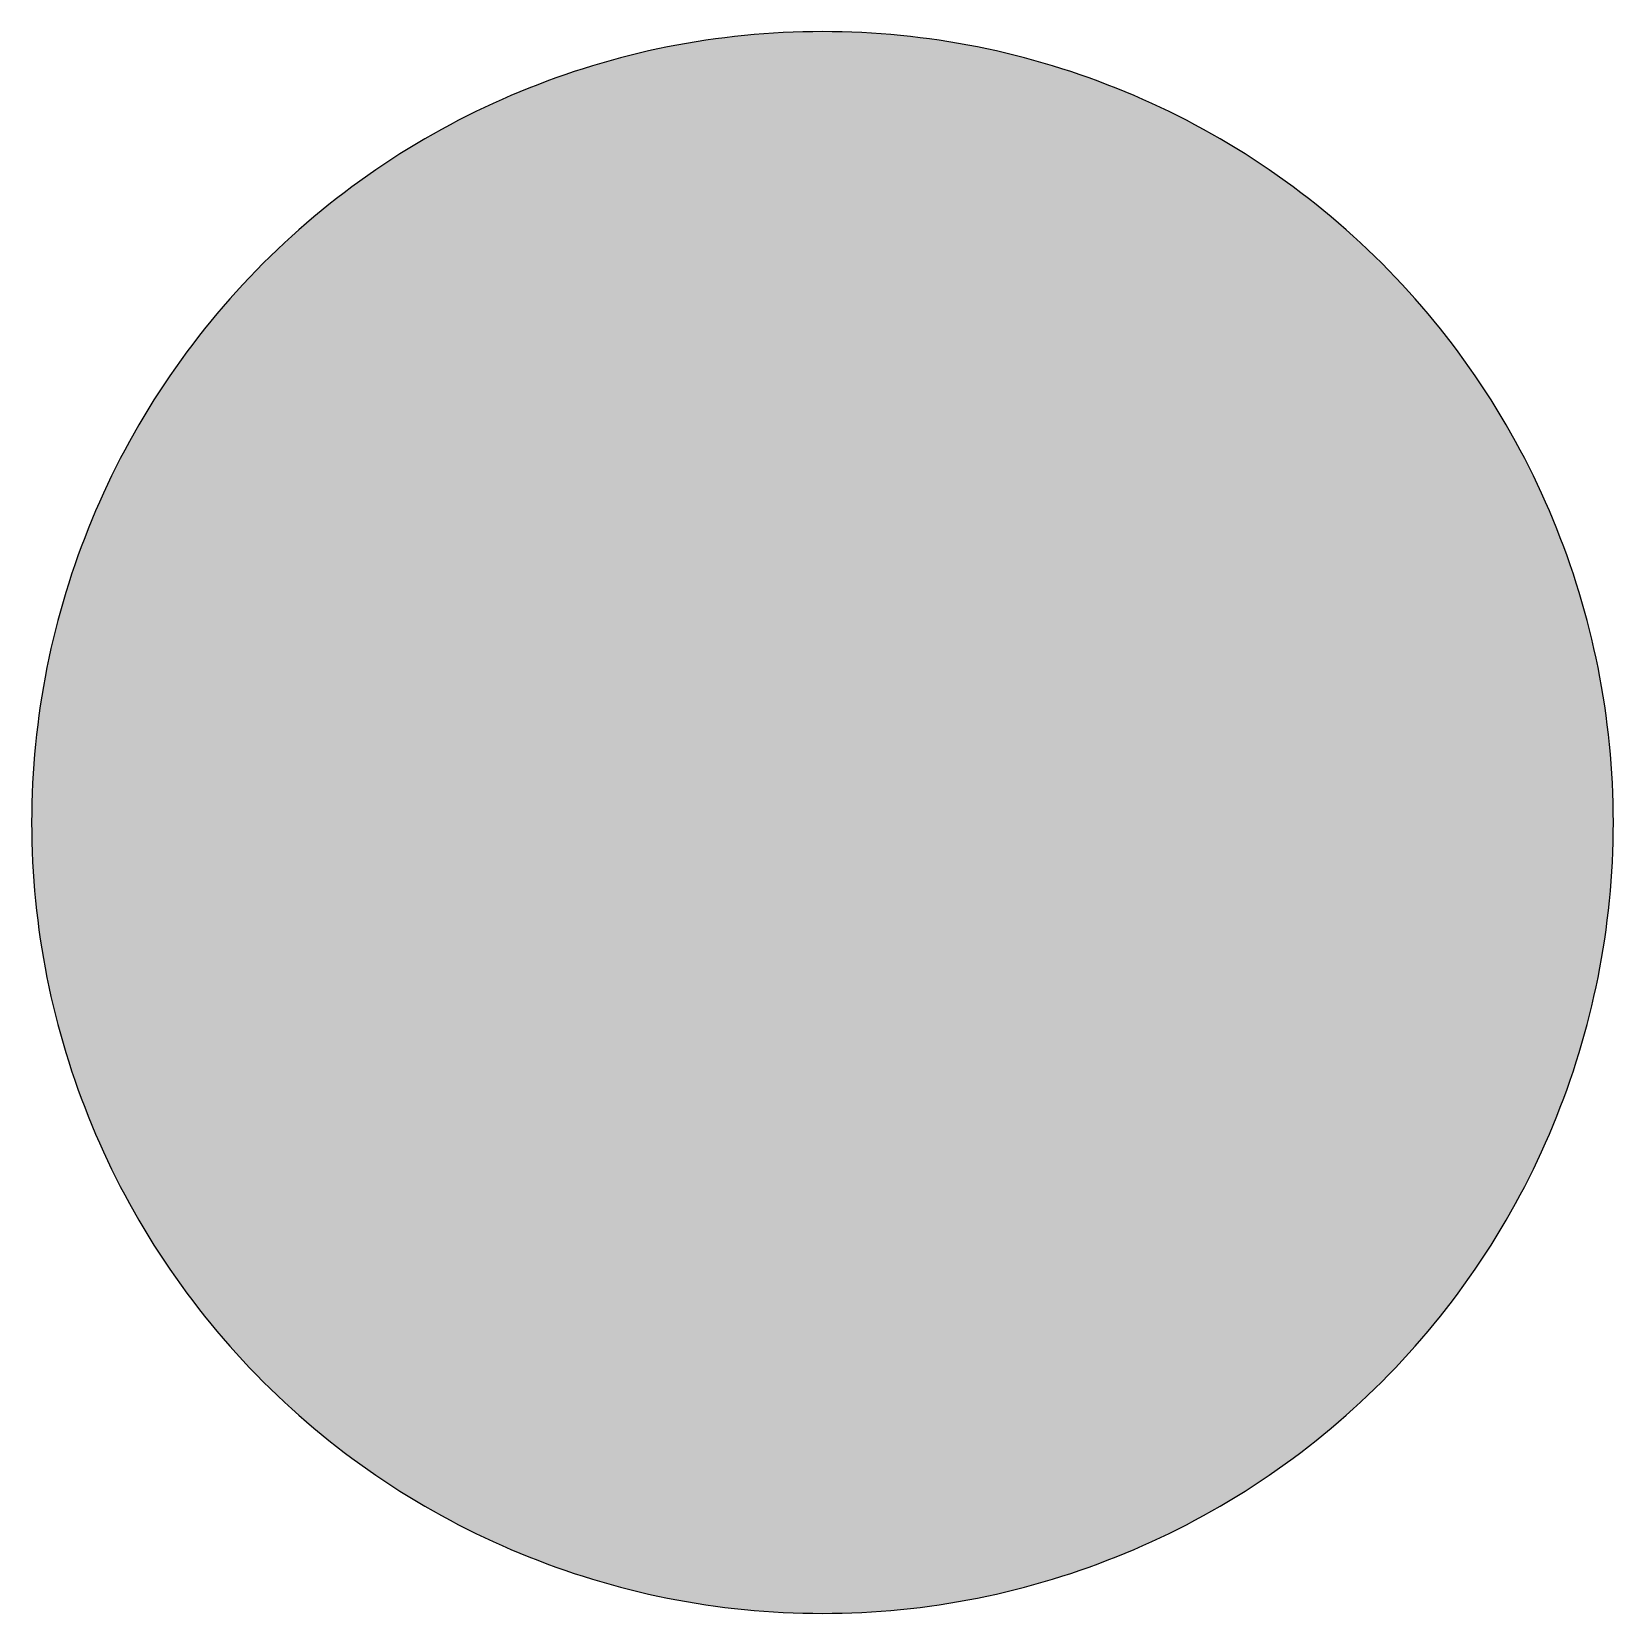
# Model space of a CAD drawing. Header units: millimetres. Extents: x 0 to 212, y 0 to 212.
import ezdxf

# ---------------------------------------------------------------- set-up
doc = ezdxf.new("R2010")
doc.units = ezdxf.units.MM

msp = doc.modelspace()

# ---------------------------------------------------------------- hatches: boundary and pattern name
msp.add_hatch(color=254).paths.add_polyline_path([(211.7189, 105.8869), (211.709, 107.2007), (211.6861, 108.5139), (211.6455, 109.8245), (211.5871, 111.1326), (211.5134, 112.4407), (211.4245, 113.7437), (211.3204, 115.0468), (211.201, 116.3447), (211.0638, 117.6426), (210.9114, 118.9355), (210.7413, 120.2258), (210.5584, 121.5136), (210.3577, 122.7988), (210.1418, 124.079), (209.9107, 125.3566), (209.6643, 126.6292), (209.4027, 127.8992), (209.1258, 129.1641), (208.8337, 130.4239), (208.5264, 131.6812), (208.2038, 132.936), (207.866, 134.1831), (207.5104, 135.4277), (207.1421, 136.6647), (206.7611, 137.8991), (206.3623, 139.1285), (205.9483, 140.3502), (205.5216, 141.5694), (205.0771, 142.781), (204.6199, 143.9901), (204.1474, 145.1915), (203.6623, 146.3853), (203.1619, 147.574), (202.6463, 148.7576), (202.1154, 149.9362), (201.5693, 151.1046), (201.0105, 152.2705), (200.439, 153.4262), (199.8523, 154.5768), (199.2503, 155.7198), (198.6356, 156.8577), (198.0057, 157.9855), (197.3605, 159.1081), (196.7052, 160.2232), (196.0321, 161.3281), (195.3489, 162.4279), (194.6504, 163.5176), (193.9366, 164.6022), (193.2102, 165.6766), (192.471, 166.7434), (191.7167, 167.8), (190.9521, 168.849), (190.1698, 169.8904), (189.3773, 170.9217), (188.5696, 171.9428), (187.7517, 172.9562), (186.9161, 173.9621), (186.0702, 174.9552), (185.2117, 175.9407), (184.338, 176.9161), (183.454, 177.8838), (182.5549, 178.8389), (181.643, 179.7837), (180.721, 180.7185), (179.7837, 181.643), (178.8389, 182.5549), (177.8838, 183.454), (176.9161, 184.338), (175.9407, 185.2117), (174.9552, 186.0702), (173.9621, 186.9161), (172.9562, 187.7492), (171.9428, 188.5696), (170.9217, 189.3773), (169.8904, 190.1698), (168.849, 190.9496), (167.8, 191.7167), (166.7408, 192.471), (165.6766, 193.2102), (164.6022, 193.9366), (163.5176, 194.6504), (162.4279, 195.3489), (161.3281, 196.0321), (160.2232, 196.7052), (159.1081, 197.3631), (157.9855, 198.0057), (156.8577, 198.6356), (155.7198, 199.2503), (154.5768, 199.8523), (153.4262, 200.439), (152.2705, 201.0131), (151.1046, 201.5719), (149.9362, 202.1154), (148.7576, 202.6463), (147.574, 203.1619), (146.3853, 203.6623), (145.1889, 204.15), (143.9875, 204.6199), (142.781, 205.0796), (141.5694, 205.5216), (140.3502, 205.9483), (139.1285, 206.3623), (137.8991, 206.7611), (136.6647, 207.1446), (135.4252, 207.5129), (134.1831, 207.866), (132.9334, 208.2038), (131.6812, 208.5264), (130.4239, 208.8337), (129.1641, 209.1284), (127.8966, 209.4052), (126.6292, 209.6668), (125.3541, 209.9132), (124.0765, 210.1444), (122.7963, 210.3603), (121.5136, 210.5584), (120.2258, 210.7438), (118.9355, 210.9114), (117.6401, 211.0638), (116.3447, 211.201), (115.0468, 211.3229), (113.7437, 211.4271), (112.4382, 211.516), (111.1326, 211.5896), (109.8245, 211.6455), (108.5113, 211.6861), (107.1982, 211.7115), (105.885, 211.7192), (104.5693, 211.7115), (103.2561, 211.6861), (101.9454, 211.6455), (100.6373, 211.5896), (99.3292, 211.516), (98.0262, 211.4271), (96.7232, 211.3229), (95.4253, 211.201), (94.1273, 211.0638), (92.8345, 210.9114), (91.5441, 210.7438), (90.2564, 210.5584), (88.9711, 210.3603), (87.691, 210.1444), (86.4133, 209.9132), (85.1408, 209.6668), (83.8708, 209.4052), (82.6059, 209.1284), (81.346, 208.8337), (80.0887, 208.5264), (78.834, 208.2038), (77.5868, 207.866), (76.3422, 207.5129), (75.1053, 207.1446), (73.8708, 206.7611), (72.6415, 206.3623), (71.4197, 205.9483), (70.2005, 205.5216), (68.9889, 205.0796), (67.7799, 204.6199), (66.5785, 204.15), (65.3847, 203.6623), (64.196, 203.1619), (63.0123, 202.6463), (61.8338, 202.1154), (60.6628, 201.5719), (59.4995, 201.0131), (58.3438, 200.439), (57.1932, 199.8523), (56.0502, 199.2503), (54.9123, 198.6356), (53.7845, 198.0057), (52.6618, 197.3631), (51.5468, 196.7052), (50.4419, 196.0321), (49.342, 195.3489), (48.2524, 194.6504), (47.1678, 193.9366), (46.0934, 193.2102), (45.0266, 192.471), (43.9699, 191.7167), (42.9209, 190.9496), (41.8795, 190.1698), (40.8483, 189.3773), (39.8272, 188.5696), (38.8137, 187.7492), (37.8079, 186.9161), (36.8148, 186.0702), (35.8292, 185.2117), (34.8539, 184.338), (33.8861, 183.454), (32.9311, 182.5549), (31.9862, 181.643), (31.049, 180.7185), (30.1269, 179.7837), (29.2151, 178.8389), (28.3159, 177.8838), (27.432, 176.9161), (26.5582, 175.9407), (25.6997, 174.9552), (24.8539, 173.9621), (24.0208, 172.9562), (23.2004, 171.9428), (22.3926, 170.9217), (21.6002, 169.8904), (20.8204, 168.849), (20.0533, 167.8), (19.2989, 166.7434), (18.5598, 165.6766), (17.8333, 164.6022), (17.1196, 163.5176), (16.4211, 162.4279), (15.7378, 161.3281), (15.0647, 160.2232), (14.4069, 159.1081), (13.7643, 157.9855), (13.1343, 156.8577), (12.5197, 155.7198), (11.9177, 154.5768), (11.3309, 153.4262), (10.7569, 152.2705), (10.1981, 151.1046), (9.6545, 149.9362), (9.1237, 148.7576), (8.6081, 147.574), (8.1077, 146.3853), (7.62, 145.1915), (7.1501, 143.9901), (6.6904, 142.781), (6.2484, 141.5694), (5.8217, 140.3502), (5.4077, 139.1285), (5.0089, 137.8991), (4.6253, 136.6647), (4.257, 135.4277), (3.904, 134.1831), (3.5662, 132.936), (3.2436, 131.6812), (2.9362, 130.4239), (2.6416, 129.1641), (2.3647, 127.8992), (2.1031, 126.6292), (1.8567, 125.3566), (1.6256, 124.079), (1.4097, 122.7988), (1.2116, 121.5136), (1.0262, 120.2258), (0.8585, 118.9355), (0.7061, 117.6426), (0.569, 116.3447), (0.447, 115.0468), (0.3429, 113.7437), (0.254, 112.4407), (0.1803, 111.1326), (0.1245, 109.8245), (0.0838, 108.5139), (0.0584, 107.2007), (0.0508, 105.885), (0.0584, 104.5718), (0.0838, 103.2586), (0.1245, 101.9454), (0.1803, 100.6373), (0.254, 99.3318), (0.3429, 98.0262), (0.447, 96.7232), (0.569, 95.4253), (0.7061, 94.1299), (0.8585, 92.8345), (1.0262, 91.5441), (1.2116, 90.2564), (1.4097, 88.9737), (1.6256, 87.6935), (1.8567, 86.4159), (2.1031, 85.1408), (2.3647, 83.8733), (2.6416, 82.6059), (2.9362, 81.346), (3.2436, 80.0887), (3.5662, 78.8365), (3.904, 77.5868), (4.257, 76.3448), (4.6253, 75.1053), (5.0089, 73.8708), (5.4077, 72.6415), (5.8217, 71.4197), (6.2484, 70.2005), (6.6904, 68.9889), (7.1501, 67.7824), (7.62, 66.581), (8.1077, 65.3847), (8.6081, 64.196), (9.1237, 63.0123), (9.6545, 61.8338), (10.1981, 60.6654), (10.7569, 59.4995), (11.3309, 58.3438), (11.9177, 57.1932), (12.5197, 56.0502), (13.1343, 54.9123), (13.7643, 53.7845), (14.4069, 52.6618), (15.0647, 51.5468), (15.7378, 50.4419), (16.4211, 49.342), (17.1196, 48.2524), (17.8333, 47.1678), (18.5598, 46.0934), (19.2989, 45.0291), (20.0533, 43.9699), (20.8204, 42.9209), (21.6002, 41.8795), (22.3926, 40.8483), (23.2004, 39.8272), (24.0208, 38.8137), (24.8539, 37.8079), (25.6997, 36.8148), (26.5582, 35.8292), (27.432, 34.8539), (28.3159, 33.8861), (29.2151, 32.9311), (30.1269, 31.9862), (31.049, 31.049), (31.9862, 30.1269), (32.9311, 29.2151), (33.8861, 28.3159), (34.8539, 27.432), (35.8292, 26.5582), (36.8148, 25.6997), (37.8079, 24.8539), (38.8137, 24.0182), (39.8272, 23.2004), (40.8483, 22.3926), (41.8795, 21.6002), (42.9209, 20.8178), (43.9699, 20.0533), (45.0266, 19.2989), (46.0934, 18.5598), (47.1678, 17.8333), (48.2524, 17.1196), (49.342, 16.4211), (50.4419, 15.7378), (51.5468, 15.0647), (52.6618, 14.4094), (53.7845, 13.7643), (54.9123, 13.1343), (56.0502, 12.5197), (57.1932, 11.9177), (58.3438, 11.3309), (59.4995, 10.7594), (60.6628, 10.2006), (61.8338, 9.6545), (63.0123, 9.1237), (64.196, 8.6081), (65.3847, 8.1077), (66.5785, 7.6225), (67.7799, 7.1501), (68.9889, 6.6929), (70.2005, 6.2484), (71.4197, 5.8217), (72.6415, 5.4077), (73.8708, 5.0089), (75.1053, 4.6279), (76.3422, 4.2596), (77.5868, 3.904), (78.834, 3.5662), (80.0887, 3.2436), (81.346, 2.9362), (82.6059, 2.6441), (83.8708, 2.3673), (85.1408, 2.1057), (86.4133, 1.8593), (87.691, 1.6281), (88.9711, 1.4122), (90.2564, 1.2116), (91.5441, 1.0287), (92.8345, 0.8585), (94.1273, 0.7061), (95.4253, 0.569), (96.7232, 0.4496), (98.0262, 0.3454), (99.3292, 0.2565), (100.6373, 0.1829), (101.9454, 0.1245), (103.2561, 0.0838), (104.5693, 0.061), (105.885, 0.0533), (107.1982, 0.061), (108.5113, 0.0838), (109.8245, 0.1245), (111.1326, 0.1829), (112.4382, 0.2565), (113.7437, 0.3454), (115.0468, 0.4496), (116.3447, 0.569), (117.6401, 0.7061), (118.9355, 0.8585), (120.2258, 1.0287), (121.5136, 1.2116), (122.7963, 1.4122), (124.0765, 1.6281), (125.3541, 1.8593), (126.6292, 2.1057), (127.8966, 2.3673), (129.1641, 2.6441), (130.4239, 2.9362), (131.6812, 3.2436), (132.9334, 3.5662), (134.1831, 3.904), (135.4252, 4.2596), (136.6647, 4.6279), (137.8991, 5.0089), (139.1285, 5.4077), (140.3502, 5.8217), (141.5694, 6.2484), (142.781, 6.6929), (143.9875, 7.1501), (145.1889, 7.6225), (146.3853, 8.1077), (147.574, 8.6081), (148.7576, 9.1237), (149.9362, 9.6545), (151.1046, 10.2006), (152.2705, 10.7594), (153.4262, 11.3309), (154.5768, 11.9177), (155.7198, 12.5197), (156.8577, 13.1343), (157.9855, 13.7643), (159.1081, 14.4094), (160.2232, 15.0647), (161.3281, 15.7378), (162.4279, 16.4211), (163.5176, 17.1196), (164.6022, 17.8333), (165.6766, 18.5598), (166.7408, 19.2989), (167.8, 20.0533), (168.849, 20.8178), (169.8904, 21.6002), (170.9217, 22.3926), (171.9428, 23.2004), (172.9562, 24.0182), (173.9621, 24.8539), (174.9552, 25.6997), (175.9407, 26.5582), (176.9161, 27.432), (177.8838, 28.3159), (178.8389, 29.2151), (179.7837, 30.1269), (180.721, 31.049), (181.643, 31.9862), (182.5549, 32.9311), (183.454, 33.8861), (184.338, 34.8539), (185.2117, 35.8292), (186.0702, 36.8148), (186.9161, 37.8079), (187.7517, 38.8137), (188.5696, 39.8272), (189.3773, 40.8483), (190.1698, 41.8795), (190.9521, 42.9209), (191.7167, 43.9699), (192.471, 45.0291), (193.2102, 46.0934), (193.9366, 47.1678), (194.6504, 48.2524), (195.3489, 49.342), (196.0321, 50.4419), (196.7052, 51.5468), (197.3605, 52.6618), (198.0057, 53.7845), (198.6356, 54.9123), (199.2503, 56.0502), (199.8523, 57.1932), (200.439, 58.3438), (201.0105, 59.4995), (201.5693, 60.6654), (202.1154, 61.8338), (202.6463, 63.0123), (203.1619, 64.196), (203.6623, 65.3847), (204.1474, 66.581), (204.6199, 67.7824), (205.0771, 68.9889), (205.5216, 70.2005), (205.9483, 71.4197), (206.3623, 72.6415), (206.7611, 73.8708), (207.1421, 75.1053), (207.5104, 76.3448), (207.866, 77.5868), (208.2038, 78.8365), (208.5264, 80.0887), (208.8337, 81.346), (209.1258, 82.6059), (209.4027, 83.8733), (209.6643, 85.1408), (209.9107, 86.4159), (210.1418, 87.6935), (210.3577, 88.9737), (210.5584, 90.2564), (210.7413, 91.5441), (210.9114, 92.8345), (211.0638, 94.1299), (211.201, 95.4253), (211.3204, 96.7232), (211.4245, 98.0262), (211.5134, 99.3318), (211.5871, 100.6373), (211.6455, 101.9454), (211.6861, 103.2586), (211.709, 104.5718), (211.7166, 105.885)])
h = msp.add_hatch(color=22)
edge = h.paths.add_edge_path()
edge.add_line((206.4272, 105.8869), (206.4182, 107.1347))
edge.add_line((206.4182, 107.1347), (206.3953, 108.3818))
edge.add_line((206.3953, 108.3818), (206.3572, 109.6264))
edge.add_line((206.3572, 109.6264), (206.3013, 110.871))
edge.add_line((206.3013, 110.871), (206.2328, 112.1131))
edge.add_line((206.2328, 112.1131), (206.1489, 113.3526))
edge.add_line((206.1489, 113.3526), (206.0499, 114.5896))
edge.add_line((206.0499, 114.5896), (205.933, 115.824))
edge.add_line((205.933, 115.824), (205.8035, 117.0534))
edge.add_line((205.8035, 117.0534), (205.6587, 118.2827))
edge.add_line((205.6587, 118.2827), (205.4987, 119.5095))
edge.add_line((205.4987, 119.5095), (205.3234, 120.7313))
edge.add_line((205.3234, 120.7313), (205.1355, 121.953))
edge.add_line((205.1355, 121.953), (204.9297, 123.1697))
edge.add_line((204.9297, 123.1697), (204.7113, 124.3813))
edge.add_line((204.7113, 124.3813), (204.4776, 125.5928))
edge.add_line((204.4776, 125.5928), (204.2287, 126.7968))
edge.add_line((204.2287, 126.7968), (203.9645, 128.0008))
edge.add_line((203.9645, 128.0008), (203.6877, 129.1971))
edge.add_line((203.6877, 129.1971), (203.393, 130.3934))
edge.add_line((203.393, 130.3934), (203.0882, 131.5822))
edge.add_line((203.0882, 131.5822), (202.7657, 132.7683))
edge.add_line((202.7657, 132.7683), (202.4304, 133.9494))
edge.add_line((202.4304, 133.9494), (202.0799, 135.1255))
edge.add_line((202.0799, 135.1255), (201.7166, 136.2989))
edge.add_line((201.7166, 136.2989), (201.3382, 137.4648))
edge.add_line((201.3382, 137.4648), (200.9445, 138.6281))
edge.add_line((200.9445, 138.6281), (200.5381, 139.7864))
edge.add_line((200.5381, 139.7864), (200.119, 140.937))
edge.add_line((200.119, 140.937), (199.6846, 142.0851))
edge.add_line((199.6846, 142.0851), (199.2351, 143.2255))
edge.add_line((199.2351, 143.2255), (198.7728, 144.3609))
edge.add_line((198.7728, 144.3609), (198.2978, 145.4912))
edge.add_line((198.2978, 145.4912), (197.8076, 146.6139))
edge.add_line((197.8076, 146.6139), (197.3047, 147.734))
edge.add_line((197.3047, 147.734), (196.7865, 148.844))
edge.add_line((196.7865, 148.844), (196.2556, 149.9514))
edge.add_line((196.2556, 149.9514), (195.7121, 151.0513))
edge.add_line((195.7121, 151.0513), (195.1533, 152.1435))
edge.add_line((195.1533, 152.1435), (194.5818, 153.2306))
edge.add_line((194.5818, 153.2306), (193.9976, 154.3101))
edge.add_line((193.9976, 154.3101), (193.4007, 155.382))
edge.add_line((193.4007, 155.382), (192.7885, 156.4462))
edge.add_line((192.7885, 156.4462), (192.1637, 157.5054))
edge.add_line((192.1637, 157.5054), (191.5262, 158.557))
edge.add_line((191.5262, 158.557), (190.8759, 159.6009))
edge.add_line((190.8759, 159.6009), (190.2104, 160.6372))
edge.add_line((190.2104, 160.6372), (189.5348, 161.6659))
edge.add_line((189.5348, 161.6659), (188.8439, 162.687))
edge.add_line((188.8439, 162.687), (188.1429, 163.7005))
edge.add_line((188.1429, 163.7005), (187.4266, 164.7038))
edge.add_line((187.4266, 164.7038), (186.6976, 165.702))
edge.add_line((186.6976, 165.702), (185.9559, 166.69))
edge.add_line((185.9559, 166.69), (185.2041, 167.6705))
edge.add_line((185.2041, 167.6705), (184.437, 168.6408))
edge.add_line((184.437, 168.6408), (183.6572, 169.6034))
edge.add_line((183.6572, 169.6034), (182.8673, 170.5585))
edge.add_line((182.8673, 170.5585), (182.0621, 171.5033))
edge.add_line((182.0621, 171.5033), (181.2468, 172.4381))
edge.add_line((181.2468, 172.4381), (180.4162, 173.3652))
edge.add_line((180.4162, 173.3652), (179.5755, 174.2846))
edge.add_line((179.5755, 174.2846), (178.722, 175.1914))
edge.add_line((178.722, 175.1914), (177.8559, 176.0906))
edge.add_line((177.8559, 176.0906), (176.9796, 176.9796))
edge.add_line((176.9796, 176.9796), (176.0906, 177.8559))
edge.add_line((176.0906, 177.8559), (175.1914, 178.722))
edge.add_line((175.1914, 178.722), (174.2846, 179.5755))
edge.add_line((174.2846, 179.5755), (173.3652, 180.4162))
edge.add_line((173.3652, 180.4162), (172.4381, 181.2442))
edge.add_line((172.4381, 181.2442), (171.5033, 182.0621))
edge.add_line((171.5033, 182.0621), (170.5585, 182.8648))
edge.add_line((170.5585, 182.8648), (169.6034, 183.6572))
edge.add_line((169.6034, 183.6572), (168.6408, 184.437))
edge.add_line((168.6408, 184.437), (167.6705, 185.2041))
edge.add_line((167.6705, 185.2041), (166.69, 185.9559))
edge.add_line((166.69, 185.9559), (165.702, 186.6976))
edge.add_line((165.702, 186.6976), (164.7038, 187.4266))
edge.add_line((164.7038, 187.4266), (163.7005, 188.1429))
edge.add_line((163.7005, 188.1429), (162.687, 188.8439))
edge.add_line((162.687, 188.8439), (161.6659, 189.5348))
edge.add_line((161.6659, 189.5348), (160.6372, 190.2104))
edge.add_line((160.6372, 190.2104), (159.6009, 190.8759))
edge.add_line((159.6009, 190.8759), (158.557, 191.5262))
edge.add_line((158.557, 191.5262), (157.5054, 192.1637))
edge.add_line((157.5054, 192.1637), (156.4462, 192.7885))
edge.add_line((156.4462, 192.7885), (155.382, 193.4007))
edge.add_line((155.382, 193.4007), (154.3075, 193.9976))
edge.add_line((154.3075, 193.9976), (153.228, 194.5818))
edge.add_line((153.228, 194.5818), (152.1435, 195.1533))
edge.add_line((152.1435, 195.1533), (151.0487, 195.7121))
edge.add_line((151.0487, 195.7121), (149.9514, 196.2556))
edge.add_line((149.9514, 196.2556), (148.844, 196.7865))
edge.add_line((148.844, 196.7865), (147.734, 197.3047))
edge.add_line((147.734, 197.3047), (146.6139, 197.8076))
edge.add_line((146.6139, 197.8076), (145.4912, 198.2978))
edge.add_line((145.4912, 198.2978), (144.3609, 198.7728))
edge.add_line((144.3609, 198.7728), (143.2255, 199.2351))
edge.add_line((143.2255, 199.2351), (142.0825, 199.6846))
edge.add_line((142.0825, 199.6846), (140.937, 200.119))
edge.add_line((140.937, 200.119), (139.7838, 200.5406))
edge.add_line((139.7838, 200.5406), (138.6281, 200.947))
edge.add_line((138.6281, 200.947), (137.4648, 201.3382))
edge.add_line((137.4648, 201.3382), (136.2989, 201.7166))
edge.add_line((136.2989, 201.7166), (135.1255, 202.0824))
edge.add_line((135.1255, 202.0824), (133.9494, 202.4304))
edge.add_line((133.9494, 202.4304), (132.7683, 202.7657))
edge.add_line((132.7683, 202.7657), (131.5822, 203.0882))
edge.add_line((131.5822, 203.0882), (130.3909, 203.3956))
edge.add_line((130.3909, 203.3956), (129.1971, 203.6877))
edge.add_line((129.1971, 203.6877), (127.9982, 203.9645))
edge.add_line((127.9982, 203.9645), (126.7968, 204.2287))
edge.add_line((126.7968, 204.2287), (125.5903, 204.4776))
edge.add_line((125.5903, 204.4776), (124.3813, 204.7113))
edge.add_line((124.3813, 204.7113), (123.1671, 204.9323))
edge.add_line((123.1671, 204.9323), (121.9505, 205.1355))
edge.add_line((121.9505, 205.1355), (120.7313, 205.326))
edge.add_line((120.7313, 205.326), (119.5095, 205.5012))
edge.add_line((119.5095, 205.5012), (118.2827, 205.6613))
edge.add_line((118.2827, 205.6613), (117.0534, 205.806))
edge.add_line((117.0534, 205.806), (115.8215, 205.9356))
edge.add_line((115.8215, 205.9356), (114.587, 206.0499))
edge.add_line((114.587, 206.0499), (113.35, 206.1489))
edge.add_line((113.35, 206.1489), (112.1105, 206.2353))
edge.add_line((112.1105, 206.2353), (110.871, 206.3039))
edge.add_line((110.871, 206.3039), (109.6264, 206.3572))
edge.add_line((109.6264, 206.3572), (108.3818, 206.3953))
edge.add_line((108.3818, 206.3953), (107.1347, 206.4207))
edge.add_line((107.1347, 206.4207), (105.885, 206.4283))
edge.add_line((105.885, 206.4283), (104.6353, 206.4207))
edge.add_line((104.6353, 206.4207), (103.3882, 206.3953))
edge.add_line((103.3882, 206.3953), (102.1436, 206.3572))
edge.add_line((102.1436, 206.3572), (100.899, 206.3039))
edge.add_line((100.899, 206.3039), (99.6569, 206.2353))
edge.add_line((99.6569, 206.2353), (98.4174, 206.1489))
edge.add_line((98.4174, 206.1489), (97.1804, 206.0499))
edge.add_line((97.1804, 206.0499), (95.946, 205.9356))
edge.add_line((95.946, 205.9356), (94.7166, 205.806))
edge.add_line((94.7166, 205.806), (93.4872, 205.6613))
edge.add_line((93.4872, 205.6613), (92.2604, 205.5012))
edge.add_line((92.2604, 205.5012), (91.0387, 205.326))
edge.add_line((91.0387, 205.326), (89.8169, 205.1355))
edge.add_line((89.8169, 205.1355), (88.6003, 204.9323))
edge.add_line((88.6003, 204.9323), (87.3887, 204.7113))
edge.add_line((87.3887, 204.7113), (86.1771, 204.4776))
edge.add_line((86.1771, 204.4776), (84.9732, 204.2287))
edge.add_line((84.9732, 204.2287), (83.7692, 203.9645))
edge.add_line((83.7692, 203.9645), (82.5729, 203.6877))
edge.add_line((82.5729, 203.6877), (81.3765, 203.3956))
edge.add_line((81.3765, 203.3956), (80.1878, 203.0882))
edge.add_line((80.1878, 203.0882), (79.0016, 202.7657))
edge.add_line((79.0016, 202.7657), (77.8205, 202.4304))
edge.add_line((77.8205, 202.4304), (76.6445, 202.0824))
edge.add_line((76.6445, 202.0824), (75.471, 201.7166))
edge.add_line((75.471, 201.7166), (74.3052, 201.3382))
edge.add_line((74.3052, 201.3382), (73.1418, 200.947))
edge.add_line((73.1418, 200.947), (71.9836, 200.5406))
edge.add_line((71.9836, 200.5406), (70.833, 200.119))
edge.add_line((70.833, 200.119), (69.6849, 199.6846))
edge.add_line((69.6849, 199.6846), (68.5444, 199.2351))
edge.add_line((68.5444, 199.2351), (67.4091, 198.7728))
edge.add_line((67.4091, 198.7728), (66.2788, 198.2978))
edge.add_line((66.2788, 198.2978), (65.1561, 197.8076))
edge.add_line((65.1561, 197.8076), (64.0359, 197.3047))
edge.add_line((64.0359, 197.3047), (62.926, 196.7865))
edge.add_line((62.926, 196.7865), (61.8185, 196.2556))
edge.add_line((61.8185, 196.2556), (60.7187, 195.7121))
edge.add_line((60.7187, 195.7121), (59.6265, 195.1533))
edge.add_line((59.6265, 195.1533), (58.5394, 194.5818))
edge.add_line((58.5394, 194.5818), (57.4599, 193.9976))
edge.add_line((57.4599, 193.9976), (56.388, 193.4007))
edge.add_line((56.388, 193.4007), (55.3237, 192.7885))
edge.add_line((55.3237, 192.7885), (54.2646, 192.1637))
edge.add_line((54.2646, 192.1637), (53.213, 191.5262))
edge.add_line((53.213, 191.5262), (52.1691, 190.8759))
edge.add_line((52.1691, 190.8759), (51.1327, 190.2104))
edge.add_line((51.1327, 190.2104), (50.104, 189.5348))
edge.add_line((50.104, 189.5348), (49.083, 188.8439))
edge.add_line((49.083, 188.8439), (48.0695, 188.1429))
edge.add_line((48.0695, 188.1429), (47.0662, 187.4266))
edge.add_line((47.0662, 187.4266), (46.068, 186.6976))
edge.add_line((46.068, 186.6976), (45.0799, 185.9559))
edge.add_line((45.0799, 185.9559), (44.0995, 185.2041))
edge.add_line((44.0995, 185.2041), (43.1292, 184.437))
edge.add_line((43.1292, 184.437), (42.1665, 183.6572))
edge.add_line((42.1665, 183.6572), (41.2115, 182.8648))
edge.add_line((41.2115, 182.8648), (40.2666, 182.0621))
edge.add_line((40.2666, 182.0621), (39.3319, 181.2442))
edge.add_line((39.3319, 181.2442), (38.4048, 180.4162))
edge.add_line((38.4048, 180.4162), (37.4853, 179.5755))
edge.add_line((37.4853, 179.5755), (36.5785, 178.722))
edge.add_line((36.5785, 178.722), (35.6794, 177.8559))
edge.add_line((35.6794, 177.8559), (34.7904, 176.9796))
edge.add_line((34.7904, 176.9796), (33.9141, 176.0906))
edge.add_line((33.9141, 176.0906), (33.0479, 175.1914))
edge.add_line((33.0479, 175.1914), (32.1945, 174.2846))
edge.add_line((32.1945, 174.2846), (31.3538, 173.3652))
edge.add_line((31.3538, 173.3652), (30.5257, 172.4381))
edge.add_line((30.5257, 172.4381), (29.7078, 171.5033))
edge.add_line((29.7078, 171.5033), (28.9052, 170.5585))
edge.add_line((28.9052, 170.5585), (28.1127, 169.6034))
edge.add_line((28.1127, 169.6034), (27.3329, 168.6408))
edge.add_line((27.3329, 168.6408), (26.5659, 167.6705))
edge.add_line((26.5659, 167.6705), (25.814, 166.69))
edge.add_line((25.814, 166.69), (25.0723, 165.702))
edge.add_line((25.0723, 165.702), (24.3434, 164.7038))
edge.add_line((24.3434, 164.7038), (23.6271, 163.7005))
edge.add_line((23.6271, 163.7005), (22.926, 162.687))
edge.add_line((22.926, 162.687), (22.2352, 161.6659))
edge.add_line((22.2352, 161.6659), (21.5595, 160.6372))
edge.add_line((21.5595, 160.6372), (20.894, 159.6009))
edge.add_line((20.894, 159.6009), (20.2438, 158.557))
edge.add_line((20.2438, 158.557), (19.6063, 157.5054))
edge.add_line((19.6063, 157.5054), (18.9814, 156.4462))
edge.add_line((18.9814, 156.4462), (18.3693, 155.382))
edge.add_line((18.3693, 155.382), (17.7724, 154.3101))
edge.add_line((17.7724, 154.3101), (17.1882, 153.2306))
edge.add_line((17.1882, 153.2306), (16.6167, 152.1435))
edge.add_line((16.6167, 152.1435), (16.0579, 151.0513))
edge.add_line((16.0579, 151.0513), (15.5143, 149.9514))
edge.add_line((15.5143, 149.9514), (14.9835, 148.844))
edge.add_line((14.9835, 148.844), (14.4653, 147.734))
edge.add_line((14.4653, 147.734), (13.9624, 146.6139))
edge.add_line((13.9624, 146.6139), (13.4722, 145.4912))
edge.add_line((13.4722, 145.4912), (12.9972, 144.3609))
edge.add_line((12.9972, 144.3609), (12.5349, 143.2255))
edge.add_line((12.5349, 143.2255), (12.0853, 142.0851))
edge.add_line((12.0853, 142.0851), (11.651, 140.937))
edge.add_line((11.651, 140.937), (11.2293, 139.7864))
edge.add_line((11.2293, 139.7864), (10.8229, 138.6281))
edge.add_line((10.8229, 138.6281), (10.4318, 137.4648))
edge.add_line((10.4318, 137.4648), (10.0533, 136.2989))
edge.add_line((10.0533, 136.2989), (9.6876, 135.1255))
edge.add_line((9.6876, 135.1255), (9.3396, 133.9494))
edge.add_line((9.3396, 133.9494), (9.0043, 132.7683))
edge.add_line((9.0043, 132.7683), (8.6817, 131.5822))
edge.add_line((8.6817, 131.5822), (8.3744, 130.3934))
edge.add_line((8.3744, 130.3934), (8.0823, 129.1971))
edge.add_line((8.0823, 129.1971), (7.8054, 128.0008))
edge.add_line((7.8054, 128.0008), (7.5413, 126.7968))
edge.add_line((7.5413, 126.7968), (7.2923, 125.5928))
edge.add_line((7.2923, 125.5928), (7.0587, 124.3813))
edge.add_line((7.0587, 124.3813), (6.8377, 123.1697))
edge.add_line((6.8377, 123.1697), (6.6345, 121.953))
edge.add_line((6.6345, 121.953), (6.444, 120.7313))
edge.add_line((6.444, 120.7313), (6.2687, 119.5095))
edge.add_line((6.2687, 119.5095), (6.1087, 118.2827))
edge.add_line((6.1087, 118.2827), (5.9639, 117.0534))
edge.add_line((5.9639, 117.0534), (5.8344, 115.824))
edge.add_line((5.8344, 115.824), (5.7201, 114.5896))
edge.add_line((5.7201, 114.5896), (5.621, 113.3526))
edge.add_line((5.621, 113.3526), (5.5347, 112.1131))
edge.add_line((5.5347, 112.1131), (5.4661, 110.871))
edge.add_line((5.4661, 110.871), (5.4127, 109.6264))
edge.add_line((5.4127, 109.6264), (5.3746, 108.3818))
edge.add_line((5.3746, 108.3818), (5.3492, 107.1347))
edge.add_line((5.3492, 107.1347), (5.3416, 105.885))
edge.add_line((5.3416, 105.885), (5.3492, 104.6353))
edge.add_line((5.3492, 104.6353), (5.3746, 103.3882))
edge.add_line((5.3746, 103.3882), (5.4127, 102.1436))
edge.add_line((5.4127, 102.1436), (5.4661, 100.899))
edge.add_line((5.4661, 100.899), (5.5347, 99.6594))
edge.add_line((5.5347, 99.6594), (5.621, 98.4199))
edge.add_line((5.621, 98.4199), (5.7201, 97.1829))
edge.add_line((5.7201, 97.1829), (5.8344, 95.9485))
edge.add_line((5.8344, 95.9485), (5.9639, 94.7166))
edge.add_line((5.9639, 94.7166), (6.1087, 93.4872))
edge.add_line((6.1087, 93.4872), (6.2687, 92.2604))
edge.add_line((6.2687, 92.2604), (6.444, 91.0387))
edge.add_line((6.444, 91.0387), (6.6345, 89.8195))
edge.add_line((6.6345, 89.8195), (6.8377, 88.6028))
edge.add_line((6.8377, 88.6028), (7.0587, 87.3887))
edge.add_line((7.0587, 87.3887), (7.2923, 86.1797))
edge.add_line((7.2923, 86.1797), (7.5413, 84.9732))
edge.add_line((7.5413, 84.9732), (7.8054, 83.7717))
edge.add_line((7.8054, 83.7717), (8.0823, 82.5729))
edge.add_line((8.0823, 82.5729), (8.3744, 81.3791))
edge.add_line((8.3744, 81.3791), (8.6817, 80.1878))
edge.add_line((8.6817, 80.1878), (9.0043, 79.0016))
edge.add_line((9.0043, 79.0016), (9.3396, 77.8205))
edge.add_line((9.3396, 77.8205), (9.6876, 76.6445))
edge.add_line((9.6876, 76.6445), (10.0533, 75.471))
edge.add_line((10.0533, 75.471), (10.4318, 74.3052))
edge.add_line((10.4318, 74.3052), (10.8229, 73.1418))
edge.add_line((10.8229, 73.1418), (11.2293, 71.9861))
edge.add_line((11.2293, 71.9861), (11.651, 70.833))
edge.add_line((11.651, 70.833), (12.0853, 69.6874))
edge.add_line((12.0853, 69.6874), (12.5349, 68.5444))
edge.add_line((12.5349, 68.5444), (12.9972, 67.4091))
edge.add_line((12.9972, 67.4091), (13.4722, 66.2788))
edge.add_line((13.4722, 66.2788), (13.9624, 65.1561))
edge.add_line((13.9624, 65.1561), (14.4653, 64.0359))
edge.add_line((14.4653, 64.0359), (14.9835, 62.926))
edge.add_line((14.9835, 62.926), (15.5143, 61.8185))
edge.add_line((15.5143, 61.8185), (16.0579, 60.7212))
edge.add_line((16.0579, 60.7212), (16.6167, 59.6265))
edge.add_line((16.6167, 59.6265), (17.1882, 58.5419))
edge.add_line((17.1882, 58.5419), (17.7724, 57.4624))
edge.add_line((17.7724, 57.4624), (18.3693, 56.388))
edge.add_line((18.3693, 56.388), (18.9814, 55.3237))
edge.add_line((18.9814, 55.3237), (19.6063, 54.2646))
edge.add_line((19.6063, 54.2646), (20.2438, 53.213))
edge.add_line((20.2438, 53.213), (20.894, 52.1691))
edge.add_line((20.894, 52.1691), (21.5595, 51.1327))
edge.add_line((21.5595, 51.1327), (22.2352, 50.104))
edge.add_line((22.2352, 50.104), (22.926, 49.083))
edge.add_line((22.926, 49.083), (23.6271, 48.0695))
edge.add_line((23.6271, 48.0695), (24.3434, 47.0662))
edge.add_line((24.3434, 47.0662), (25.0723, 46.068))
edge.add_line((25.0723, 46.068), (25.814, 45.0799))
edge.add_line((25.814, 45.0799), (26.5659, 44.0995))
edge.add_line((26.5659, 44.0995), (27.3329, 43.1292))
edge.add_line((27.3329, 43.1292), (28.1127, 42.1665))
edge.add_line((28.1127, 42.1665), (28.9052, 41.2115))
edge.add_line((28.9052, 41.2115), (29.7078, 40.2666))
edge.add_line((29.7078, 40.2666), (30.5257, 39.3319))
edge.add_line((30.5257, 39.3319), (31.3538, 38.4048))
edge.add_line((31.3538, 38.4048), (32.1945, 37.4853))
edge.add_line((32.1945, 37.4853), (33.0479, 36.5785))
edge.add_line((33.0479, 36.5785), (33.9141, 35.6794))
edge.add_line((33.9141, 35.6794), (34.7904, 34.7904))
edge.add_line((34.7904, 34.7904), (35.6794, 33.9141))
edge.add_line((35.6794, 33.9141), (36.5785, 33.0479))
edge.add_line((36.5785, 33.0479), (37.4853, 32.1945))
edge.add_line((37.4853, 32.1945), (38.4048, 31.3538))
edge.add_line((38.4048, 31.3538), (39.3319, 30.5232))
edge.add_line((39.3319, 30.5232), (40.2666, 29.7078))
edge.add_line((40.2666, 29.7078), (41.2115, 28.9027))
edge.add_line((41.2115, 28.9027), (42.1665, 28.1127))
edge.add_line((42.1665, 28.1127), (43.1292, 27.3329))
edge.add_line((43.1292, 27.3329), (44.0995, 26.5659))
edge.add_line((44.0995, 26.5659), (45.0799, 25.814))
edge.add_line((45.0799, 25.814), (46.068, 25.0723))
edge.add_line((46.068, 25.0723), (47.0662, 24.3434))
edge.add_line((47.0662, 24.3434), (48.0695, 23.6271))
edge.add_line((48.0695, 23.6271), (49.083, 22.926))
edge.add_line((49.083, 22.926), (50.104, 22.2352))
edge.add_line((50.104, 22.2352), (51.1327, 21.5595))
edge.add_line((51.1327, 21.5595), (52.1691, 20.894))
edge.add_line((52.1691, 20.894), (53.213, 20.2438))
edge.add_line((53.213, 20.2438), (54.2646, 19.6063))
edge.add_line((54.2646, 19.6063), (55.3237, 18.9814))
edge.add_line((55.3237, 18.9814), (56.388, 18.3693))
edge.add_line((56.388, 18.3693), (57.4599, 17.7724))
edge.add_line((57.4599, 17.7724), (58.5394, 17.1882))
edge.add_line((58.5394, 17.1882), (59.6265, 16.6167))
edge.add_line((59.6265, 16.6167), (60.7187, 16.0579))
edge.add_line((60.7187, 16.0579), (61.8185, 15.5143))
edge.add_line((61.8185, 15.5143), (62.926, 14.9835))
edge.add_line((62.926, 14.9835), (64.0359, 14.4653))
edge.add_line((64.0359, 14.4653), (65.1561, 13.9624))
edge.add_line((65.1561, 13.9624), (66.2788, 13.4722))
edge.add_line((66.2788, 13.4722), (67.4091, 12.9972))
edge.add_line((67.4091, 12.9972), (68.5444, 12.5349))
edge.add_line((68.5444, 12.5349), (69.6849, 12.0853))
edge.add_line((69.6849, 12.0853), (70.833, 11.651))
edge.add_line((70.833, 11.651), (71.9836, 11.2319))
edge.add_line((71.9836, 11.2319), (73.1418, 10.8255))
edge.add_line((73.1418, 10.8255), (74.3052, 10.4318))
edge.add_line((74.3052, 10.4318), (75.471, 10.0533))
edge.add_line((75.471, 10.0533), (76.6445, 9.6901))
edge.add_line((76.6445, 9.6901), (77.8205, 9.3396))
edge.add_line((77.8205, 9.3396), (79.0016, 9.0043))
edge.add_line((79.0016, 9.0043), (80.1878, 8.6817))
edge.add_line((80.1878, 8.6817), (81.3765, 8.3769))
edge.add_line((81.3765, 8.3769), (82.5729, 8.0823))
edge.add_line((82.5729, 8.0823), (83.7692, 7.8054))
edge.add_line((83.7692, 7.8054), (84.9732, 7.5413))
edge.add_line((84.9732, 7.5413), (86.1771, 7.2923))
edge.add_line((86.1771, 7.2923), (87.3887, 7.0587))
edge.add_line((87.3887, 7.0587), (88.6003, 6.8402))
edge.add_line((88.6003, 6.8402), (89.8169, 6.6345))
edge.add_line((89.8169, 6.6345), (91.0387, 6.4465))
edge.add_line((91.0387, 6.4465), (92.2604, 6.2713))
edge.add_line((92.2604, 6.2713), (93.4872, 6.1112))
edge.add_line((93.4872, 6.1112), (94.7166, 5.9665))
edge.add_line((94.7166, 5.9665), (95.946, 5.8369))
edge.add_line((95.946, 5.8369), (97.1804, 5.7201))
edge.add_line((97.1804, 5.7201), (98.4174, 5.621))
edge.add_line((98.4174, 5.621), (99.6569, 5.5372))
edge.add_line((99.6569, 5.5372), (100.899, 5.4686))
edge.add_line((100.899, 5.4686), (102.1436, 5.4127))
edge.add_line((102.1436, 5.4127), (103.3882, 5.3746))
edge.add_line((103.3882, 5.3746), (104.6353, 5.3518))
edge.add_line((104.6353, 5.3518), (105.885, 5.3442))
edge.add_line((105.885, 5.3442), (107.1347, 5.3518))
edge.add_line((107.1347, 5.3518), (108.3818, 5.3746))
edge.add_line((108.3818, 5.3746), (109.6264, 5.4127))
edge.add_line((109.6264, 5.4127), (110.871, 5.4686))
edge.add_line((110.871, 5.4686), (112.1105, 5.5372))
edge.add_line((112.1105, 5.5372), (113.35, 5.621))
edge.add_line((113.35, 5.621), (114.587, 5.7201))
edge.add_line((114.587, 5.7201), (115.8215, 5.8369))
edge.add_line((115.8215, 5.8369), (117.0534, 5.9665))
edge.add_line((117.0534, 5.9665), (118.2827, 6.1112))
edge.add_line((118.2827, 6.1112), (119.5095, 6.2713))
edge.add_line((119.5095, 6.2713), (120.7313, 6.4465))
edge.add_line((120.7313, 6.4465), (121.9505, 6.6345))
edge.add_line((121.9505, 6.6345), (123.1671, 6.8402))
edge.add_line((123.1671, 6.8402), (124.3813, 7.0587))
edge.add_line((124.3813, 7.0587), (125.5903, 7.2923))
edge.add_line((125.5903, 7.2923), (126.7968, 7.5413))
edge.add_line((126.7968, 7.5413), (127.9982, 7.8054))
edge.add_line((127.9982, 7.8054), (129.1971, 8.0823))
edge.add_line((129.1971, 8.0823), (130.3909, 8.3769))
edge.add_line((130.3909, 8.3769), (131.5822, 8.6817))
edge.add_line((131.5822, 8.6817), (132.7683, 9.0043))
edge.add_line((132.7683, 9.0043), (133.9494, 9.3396))
edge.add_line((133.9494, 9.3396), (135.1255, 9.6901))
edge.add_line((135.1255, 9.6901), (136.2989, 10.0533))
edge.add_line((136.2989, 10.0533), (137.4648, 10.4318))
edge.add_line((137.4648, 10.4318), (138.6281, 10.8255))
edge.add_line((138.6281, 10.8255), (139.7838, 11.2319))
edge.add_line((139.7838, 11.2319), (140.937, 11.651))
edge.add_line((140.937, 11.651), (142.0825, 12.0853))
edge.add_line((142.0825, 12.0853), (143.2255, 12.5349))
edge.add_line((143.2255, 12.5349), (144.3609, 12.9972))
edge.add_line((144.3609, 12.9972), (145.4912, 13.4722))
edge.add_line((145.4912, 13.4722), (146.6139, 13.9624))
edge.add_line((146.6139, 13.9624), (147.734, 14.4653))
edge.add_line((147.734, 14.4653), (148.844, 14.9835))
edge.add_line((148.844, 14.9835), (149.9514, 15.5143))
edge.add_line((149.9514, 15.5143), (151.0487, 16.0579))
edge.add_line((151.0487, 16.0579), (152.1435, 16.6167))
edge.add_line((152.1435, 16.6167), (153.228, 17.1882))
edge.add_line((153.228, 17.1882), (154.3075, 17.7724))
edge.add_line((154.3075, 17.7724), (155.382, 18.3693))
edge.add_line((155.382, 18.3693), (156.4462, 18.9814))
edge.add_line((156.4462, 18.9814), (157.5054, 19.6063))
edge.add_line((157.5054, 19.6063), (158.557, 20.2438))
edge.add_line((158.557, 20.2438), (159.6009, 20.894))
edge.add_line((159.6009, 20.894), (160.6372, 21.5595))
edge.add_line((160.6372, 21.5595), (161.6659, 22.2352))
edge.add_line((161.6659, 22.2352), (162.687, 22.926))
edge.add_line((162.687, 22.926), (163.7005, 23.6271))
edge.add_line((163.7005, 23.6271), (164.7038, 24.3434))
edge.add_line((164.7038, 24.3434), (165.702, 25.0723))
edge.add_line((165.702, 25.0723), (166.69, 25.814))
edge.add_line((166.69, 25.814), (167.6705, 26.5659))
edge.add_line((167.6705, 26.5659), (168.6408, 27.3329))
edge.add_line((168.6408, 27.3329), (169.6034, 28.1127))
edge.add_line((169.6034, 28.1127), (170.5585, 28.9027))
edge.add_line((170.5585, 28.9027), (171.5033, 29.7078))
edge.add_line((171.5033, 29.7078), (172.4381, 30.5232))
edge.add_line((172.4381, 30.5232), (173.3652, 31.3538))
edge.add_line((173.3652, 31.3538), (174.2846, 32.1945))
edge.add_line((174.2846, 32.1945), (175.1914, 33.0479))
edge.add_line((175.1914, 33.0479), (176.0906, 33.9141))
edge.add_line((176.0906, 33.9141), (176.9796, 34.7904))
edge.add_line((176.9796, 34.7904), (177.8559, 35.6794))
edge.add_line((177.8559, 35.6794), (178.722, 36.5785))
edge.add_line((178.722, 36.5785), (179.5755, 37.4853))
edge.add_line((179.5755, 37.4853), (180.4162, 38.4048))
edge.add_line((180.4162, 38.4048), (181.2468, 39.3319))
edge.add_line((181.2468, 39.3319), (182.0621, 40.2666))
edge.add_line((182.0621, 40.2666), (182.8673, 41.2115))
edge.add_line((182.8673, 41.2115), (183.6572, 42.1665))
edge.add_line((183.6572, 42.1665), (184.437, 43.1292))
edge.add_line((184.437, 43.1292), (185.2041, 44.0995))
edge.add_line((185.2041, 44.0995), (185.9559, 45.0799))
edge.add_line((185.9559, 45.0799), (186.6976, 46.068))
edge.add_line((186.6976, 46.068), (187.4266, 47.0662))
edge.add_line((187.4266, 47.0662), (188.1429, 48.0695))
edge.add_line((188.1429, 48.0695), (188.8439, 49.083))
edge.add_line((188.8439, 49.083), (189.5348, 50.104))
edge.add_line((189.5348, 50.104), (190.2104, 51.1327))
edge.add_line((190.2104, 51.1327), (190.8759, 52.1691))
edge.add_line((190.8759, 52.1691), (191.5262, 53.213))
edge.add_line((191.5262, 53.213), (192.1637, 54.2646))
edge.add_line((192.1637, 54.2646), (192.7885, 55.3237))
edge.add_line((192.7885, 55.3237), (193.4007, 56.388))
edge.add_line((193.4007, 56.388), (193.9976, 57.4624))
edge.add_line((193.9976, 57.4624), (194.5818, 58.5419))
edge.add_line((194.5818, 58.5419), (195.1533, 59.6265))
edge.add_line((195.1533, 59.6265), (195.7121, 60.7212))
edge.add_line((195.7121, 60.7212), (196.2556, 61.8185))
edge.add_line((196.2556, 61.8185), (196.7865, 62.926))
edge.add_line((196.7865, 62.926), (197.3047, 64.0359))
edge.add_line((197.3047, 64.0359), (197.8076, 65.1561))
edge.add_line((197.8076, 65.1561), (198.2978, 66.2788))
edge.add_line((198.2978, 66.2788), (198.7728, 67.4091))
edge.add_line((198.7728, 67.4091), (199.2351, 68.5444))
edge.add_line((199.2351, 68.5444), (199.6846, 69.6874))
edge.add_line((199.6846, 69.6874), (200.119, 70.833))
edge.add_line((200.119, 70.833), (200.5381, 71.9861))
edge.add_line((200.5381, 71.9861), (200.9445, 73.1418))
edge.add_line((200.9445, 73.1418), (201.3382, 74.3052))
edge.add_line((201.3382, 74.3052), (201.7166, 75.471))
edge.add_line((201.7166, 75.471), (202.0799, 76.6445))
edge.add_line((202.0799, 76.6445), (202.4304, 77.8205))
edge.add_line((202.4304, 77.8205), (202.7657, 79.0016))
edge.add_line((202.7657, 79.0016), (203.0882, 80.1878))
edge.add_line((203.0882, 80.1878), (203.393, 81.3791))
edge.add_line((203.393, 81.3791), (203.6877, 82.5729))
edge.add_line((203.6877, 82.5729), (203.9645, 83.7717))
edge.add_line((203.9645, 83.7717), (204.2287, 84.9732))
edge.add_line((204.2287, 84.9732), (204.4776, 86.1797))
edge.add_line((204.4776, 86.1797), (204.7113, 87.3887))
edge.add_line((204.7113, 87.3887), (204.9297, 88.6028))
edge.add_line((204.9297, 88.6028), (205.1355, 89.8195))
edge.add_line((205.1355, 89.8195), (205.3234, 91.0387))
edge.add_line((205.3234, 91.0387), (205.4987, 92.2604))
edge.add_line((205.4987, 92.2604), (205.6587, 93.4872))
edge.add_line((205.6587, 93.4872), (205.8035, 94.7166))
edge.add_line((205.8035, 94.7166), (205.933, 95.9485))
edge.add_line((205.933, 95.9485), (206.0499, 97.1829))
edge.add_line((206.0499, 97.1829), (206.1489, 98.4199))
edge.add_line((206.1489, 98.4199), (206.2328, 99.6594))
edge.add_line((206.2328, 99.6594), (206.3013, 100.899))
edge.add_line((206.3013, 100.899), (206.3572, 102.1436))
edge.add_line((206.3572, 102.1436), (206.3953, 103.3882))
edge.add_line((206.3953, 103.3882), (206.4182, 104.6353))
edge.add_line((206.4182, 104.6353), (206.4258, 105.885))
edge = h.paths.add_edge_path(flags=16)
edge.add_line((179.9689, 105.8869), (179.9615, 106.807))
edge.add_line((179.9615, 106.807), (179.9438, 107.7239))
edge.add_line((179.9438, 107.7239), (179.9158, 108.6434))
edge.add_line((179.9158, 108.6434), (179.8777, 109.5604))
edge.add_line((179.8777, 109.5604), (179.8244, 110.4748))
edge.add_line((179.8244, 110.4748), (179.7634, 111.3866))
edge.add_line((179.7634, 111.3866), (179.6898, 112.2985))
edge.add_line((179.6898, 112.2985), (179.6059, 113.2078))
edge.add_line((179.6059, 113.2078), (179.5094, 114.1146))
edge.add_line((179.5094, 114.1146), (179.4027, 115.0214))
edge.add_line((179.4027, 115.0214), (179.2834, 115.9231))
edge.add_line((179.2834, 115.9231), (179.1564, 116.8248))
edge.add_line((179.1564, 116.8248), (179.0167, 117.7239))
edge.add_line((179.0167, 117.7239), (178.8643, 118.6205))
edge.add_line((178.8643, 118.6205), (178.7042, 119.5146))
edge.add_line((178.7042, 119.5146), (178.5315, 120.4062))
edge.add_line((178.5315, 120.4062), (178.3486, 121.2952))
edge.add_line((178.3486, 121.2952), (178.1531, 122.1816))
edge.add_line((178.1531, 122.1816), (177.9499, 123.063))
edge.add_line((177.9499, 123.063), (177.734, 123.9444))
edge.add_line((177.734, 123.9444), (177.5079, 124.8207))
edge.add_line((177.5079, 124.8207), (177.2717, 125.6944))
edge.add_line((177.2717, 125.6944), (177.0228, 126.5657))
edge.add_line((177.0228, 126.5657), (176.7662, 127.4318))
edge.add_line((176.7662, 127.4318), (176.497, 128.2954))
edge.add_line((176.497, 128.2954), (176.2176, 129.1565))
edge.add_line((176.2176, 129.1565), (175.928, 130.0124))
edge.add_line((175.928, 130.0124), (175.6283, 130.8633))
edge.add_line((175.6283, 130.8633), (175.3184, 131.7142))
edge.add_line((175.3184, 131.7142), (174.9984, 132.5575))
edge.add_line((174.9984, 132.5575), (174.6682, 133.3983))
edge.add_line((174.6682, 133.3983), (174.3278, 134.2365))
edge.add_line((174.3278, 134.2365), (173.9773, 135.0696))
edge.add_line((173.9773, 135.0696), (173.6166, 135.8976))
edge.add_line((173.6166, 135.8976), (173.2458, 136.7206))
edge.add_line((173.2458, 136.7206), (172.8648, 137.541))
edge.add_line((172.8648, 137.541), (172.4736, 138.3538))
edge.add_line((172.4736, 138.3538), (172.0723, 139.1641))
edge.add_line((172.0723, 139.1641), (171.6608, 139.9692))
edge.add_line((171.6608, 139.9692), (171.2392, 140.7719))
edge.add_line((171.2392, 140.7719), (170.8099, 141.5669))
edge.add_line((170.8099, 141.5669), (170.368, 142.3568))
edge.add_line((170.368, 142.3568), (169.9184, 143.1417))
edge.add_line((169.9184, 143.1417), (169.4586, 143.9215))
edge.add_line((169.4586, 143.9215), (168.9887, 144.6962))
edge.add_line((168.9887, 144.6962), (168.5087, 145.4658))
edge.add_line((168.5087, 145.4658), (168.0185, 146.2278))
edge.add_line((168.0185, 146.2278), (167.5206, 146.9873))
edge.add_line((167.5206, 146.9873), (167.0126, 147.7391))
edge.add_line((167.0126, 147.7391), (166.4945, 148.4859))
edge.add_line((166.4945, 148.4859), (165.9687, 149.225))
edge.add_line((165.9687, 149.225), (165.4302, 149.9616))
edge.add_line((165.4302, 149.9616), (164.8841, 150.688))
edge.add_line((164.8841, 150.688), (164.3304, 151.4119))
edge.add_line((164.3304, 151.4119), (163.764, 152.1257))
edge.add_line((163.764, 152.1257), (163.1899, 152.8369))
edge.add_line((163.1899, 152.8369), (162.6083, 153.5405))
edge.add_line((162.6083, 153.5405), (162.0139, 154.2364))
edge.add_line((162.0139, 154.2364), (161.4145, 154.9248))
edge.add_line((161.4145, 154.9248), (160.8023, 155.608))
edge.add_line((160.8023, 155.608), (160.1826, 156.2837))
edge.add_line((160.1826, 156.2837), (159.5526, 156.9542))
edge.add_line((159.5526, 156.9542), (158.9151, 157.6146))
edge.add_line((158.9151, 157.6146), (158.2699, 158.2699))
edge.add_line((158.2699, 158.2699), (157.6146, 158.9176))
edge.add_line((157.6146, 158.9176), (156.9517, 159.5552))
edge.add_line((156.9517, 159.5552), (156.2837, 160.1826))
edge.add_line((156.2837, 160.1826), (155.608, 160.8049))
edge.add_line((155.608, 160.8049), (154.9248, 161.4145))
edge.add_line((154.9248, 161.4145), (154.2339, 162.0164))
edge.add_line((154.2339, 162.0164), (153.5379, 162.6083))
edge.add_line((153.5379, 162.6083), (152.8343, 163.1925))
edge.add_line((152.8343, 163.1925), (152.1257, 163.7665))
edge.add_line((152.1257, 163.7665), (151.4094, 164.3304))
edge.add_line((151.4094, 164.3304), (150.688, 164.8866))
edge.add_line((150.688, 164.8866), (149.9591, 165.4327))
edge.add_line((149.9591, 165.4327), (149.225, 165.9687))
edge.add_line((149.225, 165.9687), (148.4833, 166.497))
edge.add_line((148.4833, 166.497), (147.7391, 167.0126))
edge.add_line((147.7391, 167.0126), (146.9847, 167.5232))
edge.add_line((146.9847, 167.5232), (146.2278, 168.021))
edge.add_line((146.2278, 168.021), (145.4633, 168.5112))
edge.add_line((145.4633, 168.5112), (144.6962, 168.9887))
edge.add_line((144.6962, 168.9887), (143.9215, 169.4586))
edge.add_line((143.9215, 169.4586), (143.1417, 169.9184))
edge.add_line((143.1417, 169.9184), (142.3543, 170.3705))
edge.add_line((142.3543, 170.3705), (141.5644, 170.8099))
edge.add_line((141.5644, 170.8099), (140.7693, 171.2417))
edge.add_line((140.7693, 171.2417), (139.9692, 171.6634))
edge.add_line((139.9692, 171.6634), (139.1641, 172.0723))
edge.add_line((139.1641, 172.0723), (138.3538, 172.4736))
edge.add_line((138.3538, 172.4736), (137.5385, 172.8648))
edge.add_line((137.5385, 172.8648), (136.7206, 173.2458))
edge.add_line((136.7206, 173.2458), (135.8951, 173.6192))
edge.add_line((135.8951, 173.6192), (135.067, 173.9798))
edge.add_line((135.067, 173.9798), (134.2339, 174.3304))
edge.add_line((134.2339, 174.3304), (133.3983, 174.6707))
edge.add_line((133.3983, 174.6707), (132.5575, 175.0009))
edge.add_line((132.5575, 175.0009), (131.7117, 175.321))
edge.add_line((131.7117, 175.321), (130.8633, 175.6308))
edge.add_line((130.8633, 175.6308), (130.0099, 175.9306))
edge.add_line((130.0099, 175.9306), (129.1539, 176.2201))
edge.add_line((129.1539, 176.2201), (128.2929, 176.4995))
edge.add_line((128.2929, 176.4995), (127.4293, 176.7662))
edge.add_line((127.4293, 176.7662), (126.5631, 177.0253))
edge.add_line((126.5631, 177.0253), (125.6919, 177.2717))
edge.add_line((125.6919, 177.2717), (124.8181, 177.5079))
edge.add_line((124.8181, 177.5079), (123.9418, 177.734))
edge.add_line((123.9418, 177.734), (123.063, 177.9499))
edge.add_line((123.063, 177.9499), (122.1791, 178.1556))
edge.add_line((122.1791, 178.1556), (121.2926, 178.3486))
edge.add_line((121.2926, 178.3486), (120.4036, 178.5315))
edge.add_line((120.4036, 178.5315), (119.5146, 178.7042))
edge.add_line((119.5146, 178.7042), (118.6205, 178.8668))
edge.add_line((118.6205, 178.8668), (117.7239, 179.0167))
edge.add_line((117.7239, 179.0167), (116.8248, 179.1564))
edge.add_line((116.8248, 179.1564), (115.9231, 179.2859))
edge.add_line((115.9231, 179.2859), (115.0188, 179.4027))
edge.add_line((115.0188, 179.4027), (114.1146, 179.512))
edge.add_line((114.1146, 179.512), (113.2078, 179.6059))
edge.add_line((113.2078, 179.6059), (112.2959, 179.6923))
edge.add_line((112.2959, 179.6923), (111.3866, 179.7634))
edge.add_line((111.3866, 179.7634), (110.4722, 179.8269))
edge.add_line((110.4722, 179.8269), (109.5578, 179.8777))
edge.add_line((109.5578, 179.8777), (108.6409, 179.9184))
edge.add_line((108.6409, 179.9184), (107.7239, 179.9463))
edge.add_line((107.7239, 179.9463), (106.8045, 179.9641))
edge.add_line((106.8045, 179.9641), (105.885, 179.9692))
edge.add_line((105.885, 179.9692), (104.963, 179.9641))
edge.add_line((104.963, 179.9641), (104.046, 179.9463))
edge.add_line((104.046, 179.9463), (103.1265, 179.9184))
edge.add_line((103.1265, 179.9184), (102.2096, 179.8777))
edge.add_line((102.2096, 179.8777), (101.2952, 179.8269))
edge.add_line((101.2952, 179.8269), (100.3833, 179.7634))
edge.add_line((100.3833, 179.7634), (99.4715, 179.6923))
edge.add_line((99.4715, 179.6923), (98.5622, 179.6059))
edge.add_line((98.5622, 179.6059), (97.6554, 179.512))
edge.add_line((97.6554, 179.512), (96.7486, 179.4027))
edge.add_line((96.7486, 179.4027), (95.8469, 179.2859))
edge.add_line((95.8469, 179.2859), (94.9452, 179.1564))
edge.add_line((94.9452, 179.1564), (94.046, 179.0167))
edge.add_line((94.046, 179.0167), (93.1494, 178.8668))
edge.add_line((93.1494, 178.8668), (92.2553, 178.7042))
edge.add_line((92.2553, 178.7042), (91.3638, 178.5315))
edge.add_line((91.3638, 178.5315), (90.4748, 178.3486))
edge.add_line((90.4748, 178.3486), (89.5883, 178.1556))
edge.add_line((89.5883, 178.1556), (88.707, 177.9499))
edge.add_line((88.707, 177.9499), (87.8256, 177.734))
edge.add_line((87.8256, 177.734), (86.9493, 177.5079))
edge.add_line((86.9493, 177.5079), (86.0755, 177.2717))
edge.add_line((86.0755, 177.2717), (85.2043, 177.0253))
edge.add_line((85.2043, 177.0253), (84.3382, 176.7662))
edge.add_line((84.3382, 176.7662), (83.4746, 176.4995))
edge.add_line((83.4746, 176.4995), (82.6135, 176.2201))
edge.add_line((82.6135, 176.2201), (81.7575, 175.9306))
edge.add_line((81.7575, 175.9306), (80.9066, 175.6308))
edge.add_line((80.9066, 175.6308), (80.0557, 175.321))
edge.add_line((80.0557, 175.321), (79.2124, 175.0009))
edge.add_line((79.2124, 175.0009), (78.3717, 174.6707))
edge.add_line((78.3717, 174.6707), (77.5335, 174.3304))
edge.add_line((77.5335, 174.3304), (76.7004, 173.9798))
edge.add_line((76.7004, 173.9798), (75.8723, 173.6192))
edge.add_line((75.8723, 173.6192), (75.0494, 173.2458))
edge.add_line((75.0494, 173.2458), (74.229, 172.8648))
edge.add_line((74.229, 172.8648), (73.4162, 172.4736))
edge.add_line((73.4162, 172.4736), (72.6059, 172.0723))
edge.add_line((72.6059, 172.0723), (71.8007, 171.6634))
edge.add_line((71.8007, 171.6634), (70.9981, 171.2417))
edge.add_line((70.9981, 171.2417), (70.2031, 170.8099))
edge.add_line((70.2031, 170.8099), (69.4131, 170.3705))
edge.add_line((69.4131, 170.3705), (68.6283, 169.9184))
edge.add_line((68.6283, 169.9184), (67.8485, 169.4586))
edge.add_line((67.8485, 169.4586), (67.0738, 168.9887))
edge.add_line((67.0738, 168.9887), (66.3042, 168.5112))
edge.add_line((66.3042, 168.5112), (65.5422, 168.021))
edge.add_line((65.5422, 168.021), (64.7827, 167.5232))
edge.add_line((64.7827, 167.5232), (64.0309, 167.0126))
edge.add_line((64.0309, 167.0126), (63.2841, 166.497))
edge.add_line((63.2841, 166.497), (62.545, 165.9687))
edge.add_line((62.545, 165.9687), (61.8084, 165.4327))
edge.add_line((61.8084, 165.4327), (61.0819, 164.8866))
edge.add_line((61.0819, 164.8866), (60.358, 164.3304))
edge.add_line((60.358, 164.3304), (59.6443, 163.7665))
edge.add_line((59.6443, 163.7665), (58.9331, 163.1925))
edge.add_line((58.9331, 163.1925), (58.2295, 162.6083))
edge.add_line((58.2295, 162.6083), (57.5335, 162.0164))
edge.add_line((57.5335, 162.0164), (56.8452, 161.4145))
edge.add_line((56.8452, 161.4145), (56.1619, 160.8049))
edge.add_line((56.1619, 160.8049), (55.4863, 160.1826))
edge.add_line((55.4863, 160.1826), (54.8157, 159.5552))
edge.add_line((54.8157, 159.5552), (54.1553, 158.9176))
edge.add_line((54.1553, 158.9176), (53.5, 158.2699))
edge.add_line((53.5, 158.2699), (52.8523, 157.6146))
edge.add_line((52.8523, 157.6146), (52.2148, 156.9542))
edge.add_line((52.2148, 156.9542), (51.5874, 156.2837))
edge.add_line((51.5874, 156.2837), (50.9651, 155.608))
edge.add_line((50.9651, 155.608), (50.3555, 154.9248))
edge.add_line((50.3555, 154.9248), (49.7535, 154.2364))
edge.add_line((49.7535, 154.2364), (49.1617, 153.5405))
edge.add_line((49.1617, 153.5405), (48.5775, 152.8369))
edge.add_line((48.5775, 152.8369), (48.0035, 152.1257))
edge.add_line((48.0035, 152.1257), (47.4396, 151.4119))
edge.add_line((47.4396, 151.4119), (46.8833, 150.688))
edge.add_line((46.8833, 150.688), (46.3372, 149.9616))
edge.add_line((46.3372, 149.9616), (45.8013, 149.225))
edge.add_line((45.8013, 149.225), (45.273, 148.4859))
edge.add_line((45.273, 148.4859), (44.7573, 147.7391))
edge.add_line((44.7573, 147.7391), (44.2468, 146.9873))
edge.add_line((44.2468, 146.9873), (43.749, 146.2278))
edge.add_line((43.749, 146.2278), (43.2587, 145.4658))
edge.add_line((43.2587, 145.4658), (42.7812, 144.6962))
edge.add_line((42.7812, 144.6962), (42.3113, 143.9215))
edge.add_line((42.3113, 143.9215), (41.8516, 143.1417))
edge.add_line((41.8516, 143.1417), (41.3995, 142.3568))
edge.add_line((41.3995, 142.3568), (40.96, 141.5669))
edge.add_line((40.96, 141.5669), (40.5282, 140.7719))
edge.add_line((40.5282, 140.7719), (40.1066, 139.9692))
edge.add_line((40.1066, 139.9692), (39.6977, 139.1641))
edge.add_line((39.6977, 139.1641), (39.2963, 138.3538))
edge.add_line((39.2963, 138.3538), (38.9052, 137.541))
edge.add_line((38.9052, 137.541), (38.5242, 136.7206))
edge.add_line((38.5242, 136.7206), (38.1508, 135.8976))
edge.add_line((38.1508, 135.8976), (37.7901, 135.0696))
edge.add_line((37.7901, 135.0696), (37.4396, 134.2365))
edge.add_line((37.4396, 134.2365), (37.0992, 133.3983))
edge.add_line((37.0992, 133.3983), (36.769, 132.5575))
edge.add_line((36.769, 132.5575), (36.449, 131.7142))
edge.add_line((36.449, 131.7142), (36.1391, 130.8633))
edge.add_line((36.1391, 130.8633), (35.8394, 130.0124))
edge.add_line((35.8394, 130.0124), (35.5498, 129.1565))
edge.add_line((35.5498, 129.1565), (35.2704, 128.2954))
edge.add_line((35.2704, 128.2954), (35.0037, 127.4318))
edge.add_line((35.0037, 127.4318), (34.7447, 126.5657))
edge.add_line((34.7447, 126.5657), (34.4983, 125.6944))
edge.add_line((34.4983, 125.6944), (34.2621, 124.8207))
edge.add_line((34.2621, 124.8207), (34.036, 123.9444))
edge.add_line((34.036, 123.9444), (33.8201, 123.063))
edge.add_line((33.8201, 123.063), (33.6144, 122.1816))
edge.add_line((33.6144, 122.1816), (33.4213, 121.2952))
edge.add_line((33.4213, 121.2952), (33.2384, 120.4062))
edge.add_line((33.2384, 120.4062), (33.0657, 119.5146))
edge.add_line((33.0657, 119.5146), (32.9032, 118.6205))
edge.add_line((32.9032, 118.6205), (32.7533, 117.7239))
edge.add_line((32.7533, 117.7239), (32.6136, 116.8248))
edge.add_line((32.6136, 116.8248), (32.4841, 115.9231))
edge.add_line((32.4841, 115.9231), (32.3672, 115.0214))
edge.add_line((32.3672, 115.0214), (32.258, 114.1146))
edge.add_line((32.258, 114.1146), (32.164, 113.2078))
edge.add_line((32.164, 113.2078), (32.0777, 112.2985))
edge.add_line((32.0777, 112.2985), (32.0065, 111.3866))
edge.add_line((32.0065, 111.3866), (31.943, 110.4748))
edge.add_line((31.943, 110.4748), (31.8922, 109.5604))
edge.add_line((31.8922, 109.5604), (31.8516, 108.6434))
edge.add_line((31.8516, 108.6434), (31.8237, 107.7239))
edge.add_line((31.8237, 107.7239), (31.8059, 106.807))
edge.add_line((31.8059, 106.807), (31.8008, 105.885))
edge.add_line((31.8008, 105.885), (31.8059, 104.9655))
edge.add_line((31.8059, 104.9655), (31.8237, 104.046))
edge.add_line((31.8237, 104.046), (31.8516, 103.1291))
edge.add_line((31.8516, 103.1291), (31.8922, 102.2121))
edge.add_line((31.8922, 102.2121), (31.943, 101.2977))
edge.add_line((31.943, 101.2977), (32.0065, 100.3833))
edge.add_line((32.0065, 100.3833), (32.0777, 99.474))
edge.add_line((32.0777, 99.474), (32.164, 98.5622))
edge.add_line((32.164, 98.5622), (32.258, 97.6554))
edge.add_line((32.258, 97.6554), (32.3672, 96.7511))
edge.add_line((32.3672, 96.7511), (32.4841, 95.8469))
edge.add_line((32.4841, 95.8469), (32.6136, 94.9452))
edge.add_line((32.6136, 94.9452), (32.7533, 94.046))
edge.add_line((32.7533, 94.046), (32.9032, 93.1494))
edge.add_line((32.9032, 93.1494), (33.0657, 92.2553))
edge.add_line((33.0657, 92.2553), (33.2384, 91.3663))
edge.add_line((33.2384, 91.3663), (33.4213, 90.4773))
edge.add_line((33.4213, 90.4773), (33.6144, 89.5909))
edge.add_line((33.6144, 89.5909), (33.8201, 88.707))
edge.add_line((33.8201, 88.707), (34.036, 87.8281))
edge.add_line((34.036, 87.8281), (34.2621, 86.9518))
edge.add_line((34.2621, 86.9518), (34.4983, 86.0781))
edge.add_line((34.4983, 86.0781), (34.7447, 85.2068))
edge.add_line((34.7447, 85.2068), (35.0037, 84.3407))
edge.add_line((35.0037, 84.3407), (35.2704, 83.4771))
edge.add_line((35.2704, 83.4771), (35.5498, 82.616))
edge.add_line((35.5498, 82.616), (35.8394, 81.7601))
edge.add_line((35.8394, 81.7601), (36.1391, 80.9066))
edge.add_line((36.1391, 80.9066), (36.449, 80.0583))
edge.add_line((36.449, 80.0583), (36.769, 79.2124))
edge.add_line((36.769, 79.2124), (37.0992, 78.3717))
edge.add_line((37.0992, 78.3717), (37.4396, 77.536))
edge.add_line((37.4396, 77.536), (37.7901, 76.7029))
edge.add_line((37.7901, 76.7029), (38.1508, 75.8749))
edge.add_line((38.1508, 75.8749), (38.5242, 75.0494))
edge.add_line((38.5242, 75.0494), (38.9052, 74.2315))
edge.add_line((38.9052, 74.2315), (39.2963, 73.4162))
edge.add_line((39.2963, 73.4162), (39.6977, 72.6059))
edge.add_line((39.6977, 72.6059), (40.1066, 71.8007))
edge.add_line((40.1066, 71.8007), (40.5282, 71.0006))
edge.add_line((40.5282, 71.0006), (40.96, 70.2056))
edge.add_line((40.96, 70.2056), (41.3995, 69.4157))
edge.add_line((41.3995, 69.4157), (41.8516, 68.6283))
edge.add_line((41.8516, 68.6283), (42.3113, 67.8485))
edge.add_line((42.3113, 67.8485), (42.7812, 67.0738))
edge.add_line((42.7812, 67.0738), (43.2587, 66.3067))
edge.add_line((43.2587, 66.3067), (43.749, 65.5422))
edge.add_line((43.749, 65.5422), (44.2468, 64.7852))
edge.add_line((44.2468, 64.7852), (44.7573, 64.0309))
edge.add_line((44.7573, 64.0309), (45.273, 63.2866))
edge.add_line((45.273, 63.2866), (45.8013, 62.545))
edge.add_line((45.8013, 62.545), (46.3372, 61.8109))
edge.add_line((46.3372, 61.8109), (46.8833, 61.0819))
edge.add_line((46.8833, 61.0819), (47.4396, 60.3606))
edge.add_line((47.4396, 60.3606), (48.0035, 59.6443))
edge.add_line((48.0035, 59.6443), (48.5775, 58.9356))
edge.add_line((48.5775, 58.9356), (49.1617, 58.232))
edge.add_line((49.1617, 58.232), (49.7535, 57.5361))
edge.add_line((49.7535, 57.5361), (50.3555, 56.8452))
edge.add_line((50.3555, 56.8452), (50.9651, 56.1619))
edge.add_line((50.9651, 56.1619), (51.5874, 55.4863))
edge.add_line((51.5874, 55.4863), (52.2148, 54.8183))
edge.add_line((52.2148, 54.8183), (52.8523, 54.1553))
edge.add_line((52.8523, 54.1553), (53.5, 53.5))
edge.add_line((53.5, 53.5), (54.1553, 52.8549))
edge.add_line((54.1553, 52.8549), (54.8157, 52.2173))
edge.add_line((54.8157, 52.2173), (55.4863, 51.5874))
edge.add_line((55.4863, 51.5874), (56.1619, 50.9676))
edge.add_line((56.1619, 50.9676), (56.8452, 50.3555))
edge.add_line((56.8452, 50.3555), (57.5335, 49.7561))
edge.add_line((57.5335, 49.7561), (58.2295, 49.1617))
edge.add_line((58.2295, 49.1617), (58.9331, 48.58))
edge.add_line((58.9331, 48.58), (59.6443, 48.006))
edge.add_line((59.6443, 48.006), (60.358, 47.4396))
edge.add_line((60.358, 47.4396), (61.0819, 46.8859))
edge.add_line((61.0819, 46.8859), (61.8084, 46.3398))
edge.add_line((61.8084, 46.3398), (62.545, 45.8013))
edge.add_line((62.545, 45.8013), (63.2841, 45.2755))
edge.add_line((63.2841, 45.2755), (64.0309, 44.7573))
edge.add_line((64.0309, 44.7573), (64.7827, 44.2493))
edge.add_line((64.7827, 44.2493), (65.5422, 43.7515))
edge.add_line((65.5422, 43.7515), (66.3042, 43.2613))
edge.add_line((66.3042, 43.2613), (67.0738, 42.7812))
edge.add_line((67.0738, 42.7812), (67.8485, 42.3113))
edge.add_line((67.8485, 42.3113), (68.6283, 41.8516))
edge.add_line((68.6283, 41.8516), (69.4131, 41.402))
edge.add_line((69.4131, 41.402), (70.2031, 40.96))
edge.add_line((70.2031, 40.96), (70.9981, 40.5308))
edge.add_line((70.9981, 40.5308), (71.8007, 40.1091))
edge.add_line((71.8007, 40.1091), (72.6059, 39.6977))
edge.add_line((72.6059, 39.6977), (73.4162, 39.2963))
edge.add_line((73.4162, 39.2963), (74.229, 38.9052))
edge.add_line((74.229, 38.9052), (75.0494, 38.5242))
edge.add_line((75.0494, 38.5242), (75.8723, 38.1533))
edge.add_line((75.8723, 38.1533), (76.7004, 37.7927))
edge.add_line((76.7004, 37.7927), (77.5335, 37.4421))
edge.add_line((77.5335, 37.4421), (78.3717, 37.1018))
edge.add_line((78.3717, 37.1018), (79.2124, 36.7716))
edge.add_line((79.2124, 36.7716), (80.0557, 36.4515))
edge.add_line((80.0557, 36.4515), (80.9066, 36.1417))
edge.add_line((80.9066, 36.1417), (81.7575, 35.8419))
edge.add_line((81.7575, 35.8419), (82.6135, 35.5524))
edge.add_line((82.6135, 35.5524), (83.4746, 35.273))
edge.add_line((83.4746, 35.273), (84.3382, 35.0037))
edge.add_line((84.3382, 35.0037), (85.2043, 34.7472))
edge.add_line((85.2043, 34.7472), (86.0755, 34.4983))
edge.add_line((86.0755, 34.4983), (86.9493, 34.2621))
edge.add_line((86.9493, 34.2621), (87.8256, 34.036))
edge.add_line((87.8256, 34.036), (88.707, 33.8201))
edge.add_line((88.707, 33.8201), (89.5883, 33.6169))
edge.add_line((89.5883, 33.6169), (90.4748, 33.4213))
edge.add_line((90.4748, 33.4213), (91.3638, 33.2384))
edge.add_line((91.3638, 33.2384), (92.2553, 33.0657))
edge.add_line((92.2553, 33.0657), (93.1494, 32.9057))
edge.add_line((93.1494, 32.9057), (94.046, 32.7533))
edge.add_line((94.046, 32.7533), (94.9452, 32.6136))
edge.add_line((94.9452, 32.6136), (95.8469, 32.4866))
edge.add_line((95.8469, 32.4866), (96.7486, 32.3672))
edge.add_line((96.7486, 32.3672), (97.6554, 32.2605))
edge.add_line((97.6554, 32.2605), (98.5622, 32.164))
edge.add_line((98.5622, 32.164), (99.4715, 32.0802))
edge.add_line((99.4715, 32.0802), (100.3833, 32.0065))
edge.add_line((100.3833, 32.0065), (101.2952, 31.9456))
edge.add_line((101.2952, 31.9456), (102.2096, 31.8922))
edge.add_line((102.2096, 31.8922), (103.1265, 31.8541))
edge.add_line((103.1265, 31.8541), (104.046, 31.8262))
edge.add_line((104.046, 31.8262), (104.963, 31.8084))
edge.add_line((104.963, 31.8084), (105.885, 31.8033))
edge.add_line((105.885, 31.8033), (106.8045, 31.8084))
edge.add_line((106.8045, 31.8084), (107.7239, 31.8262))
edge.add_line((107.7239, 31.8262), (108.6409, 31.8541))
edge.add_line((108.6409, 31.8541), (109.5578, 31.8922))
edge.add_line((109.5578, 31.8922), (110.4722, 31.9456))
edge.add_line((110.4722, 31.9456), (111.3866, 32.0065))
edge.add_line((111.3866, 32.0065), (112.2959, 32.0802))
edge.add_line((112.2959, 32.0802), (113.2078, 32.164))
edge.add_line((113.2078, 32.164), (114.1146, 32.2605))
edge.add_line((114.1146, 32.2605), (115.0188, 32.3672))
edge.add_line((115.0188, 32.3672), (115.9231, 32.4866))
edge.add_line((115.9231, 32.4866), (116.8248, 32.6136))
edge.add_line((116.8248, 32.6136), (117.7239, 32.7533))
edge.add_line((117.7239, 32.7533), (118.6205, 32.9057))
edge.add_line((118.6205, 32.9057), (119.5146, 33.0657))
edge.add_line((119.5146, 33.0657), (120.4036, 33.2384))
edge.add_line((120.4036, 33.2384), (121.2926, 33.4213))
edge.add_line((121.2926, 33.4213), (122.1791, 33.6169))
edge.add_line((122.1791, 33.6169), (123.063, 33.8201))
edge.add_line((123.063, 33.8201), (123.9418, 34.036))
edge.add_line((123.9418, 34.036), (124.8181, 34.2621))
edge.add_line((124.8181, 34.2621), (125.6919, 34.4983))
edge.add_line((125.6919, 34.4983), (126.5631, 34.7472))
edge.add_line((126.5631, 34.7472), (127.4293, 35.0037))
edge.add_line((127.4293, 35.0037), (128.2929, 35.273))
edge.add_line((128.2929, 35.273), (129.1539, 35.5524))
edge.add_line((129.1539, 35.5524), (130.0099, 35.8419))
edge.add_line((130.0099, 35.8419), (130.8633, 36.1417))
edge.add_line((130.8633, 36.1417), (131.7117, 36.4515))
edge.add_line((131.7117, 36.4515), (132.5575, 36.7716))
edge.add_line((132.5575, 36.7716), (133.3983, 37.1018))
edge.add_line((133.3983, 37.1018), (134.2339, 37.4421))
edge.add_line((134.2339, 37.4421), (135.067, 37.7927))
edge.add_line((135.067, 37.7927), (135.8951, 38.1533))
edge.add_line((135.8951, 38.1533), (136.7206, 38.5242))
edge.add_line((136.7206, 38.5242), (137.5385, 38.9052))
edge.add_line((137.5385, 38.9052), (138.3538, 39.2963))
edge.add_line((138.3538, 39.2963), (139.1641, 39.6977))
edge.add_line((139.1641, 39.6977), (139.9692, 40.1091))
edge.add_line((139.9692, 40.1091), (140.7693, 40.5308))
edge.add_line((140.7693, 40.5308), (141.5644, 40.96))
edge.add_line((141.5644, 40.96), (142.3543, 41.402))
edge.add_line((142.3543, 41.402), (143.1417, 41.8516))
edge.add_line((143.1417, 41.8516), (143.9215, 42.3113))
edge.add_line((143.9215, 42.3113), (144.6962, 42.7812))
edge.add_line((144.6962, 42.7812), (145.4633, 43.2613))
edge.add_line((145.4633, 43.2613), (146.2278, 43.7515))
edge.add_line((146.2278, 43.7515), (146.9847, 44.2493))
edge.add_line((146.9847, 44.2493), (147.7391, 44.7573))
edge.add_line((147.7391, 44.7573), (148.4833, 45.2755))
edge.add_line((148.4833, 45.2755), (149.225, 45.8013))
edge.add_line((149.225, 45.8013), (149.9591, 46.3398))
edge.add_line((149.9591, 46.3398), (150.688, 46.8859))
edge.add_line((150.688, 46.8859), (151.4094, 47.4396))
edge.add_line((151.4094, 47.4396), (152.1257, 48.006))
edge.add_line((152.1257, 48.006), (152.8343, 48.58))
edge.add_line((152.8343, 48.58), (153.5379, 49.1617))
edge.add_line((153.5379, 49.1617), (154.2339, 49.7561))
edge.add_line((154.2339, 49.7561), (154.9248, 50.3555))
edge.add_line((154.9248, 50.3555), (155.608, 50.9676))
edge.add_line((155.608, 50.9676), (156.2837, 51.5874))
edge.add_line((156.2837, 51.5874), (156.9517, 52.2173))
edge.add_line((156.9517, 52.2173), (157.6146, 52.8549))
edge.add_line((157.6146, 52.8549), (158.2699, 53.5))
edge.add_line((158.2699, 53.5), (158.9151, 54.1553))
edge.add_line((158.9151, 54.1553), (159.5526, 54.8183))
edge.add_line((159.5526, 54.8183), (160.1826, 55.4863))
edge.add_line((160.1826, 55.4863), (160.8023, 56.1619))
edge.add_line((160.8023, 56.1619), (161.4145, 56.8452))
edge.add_line((161.4145, 56.8452), (162.0139, 57.5361))
edge.add_line((162.0139, 57.5361), (162.6083, 58.232))
edge.add_line((162.6083, 58.232), (163.1899, 58.9356))
edge.add_line((163.1899, 58.9356), (163.764, 59.6443))
edge.add_line((163.764, 59.6443), (164.3304, 60.3606))
edge.add_line((164.3304, 60.3606), (164.8841, 61.0819))
edge.add_line((164.8841, 61.0819), (165.4302, 61.8109))
edge.add_line((165.4302, 61.8109), (165.9687, 62.545))
edge.add_line((165.9687, 62.545), (166.4945, 63.2866))
edge.add_line((166.4945, 63.2866), (167.0126, 64.0309))
edge.add_line((167.0126, 64.0309), (167.5206, 64.7852))
edge.add_line((167.5206, 64.7852), (168.0185, 65.5422))
edge.add_line((168.0185, 65.5422), (168.5087, 66.3067))
edge.add_line((168.5087, 66.3067), (168.9887, 67.0738))
edge.add_line((168.9887, 67.0738), (169.4586, 67.8485))
edge.add_line((169.4586, 67.8485), (169.9184, 68.6283))
edge.add_line((169.9184, 68.6283), (170.368, 69.4157))
edge.add_line((170.368, 69.4157), (170.8099, 70.2056))
edge.add_line((170.8099, 70.2056), (171.2392, 71.0006))
edge.add_line((171.2392, 71.0006), (171.6608, 71.8007))
edge.add_line((171.6608, 71.8007), (172.0723, 72.6059))
edge.add_line((172.0723, 72.6059), (172.4736, 73.4162))
edge.add_line((172.4736, 73.4162), (172.8648, 74.2315))
edge.add_line((172.8648, 74.2315), (173.2458, 75.0494))
edge.add_line((173.2458, 75.0494), (173.6166, 75.8749))
edge.add_line((173.6166, 75.8749), (173.9773, 76.7029))
edge.add_line((173.9773, 76.7029), (174.3278, 77.536))
edge.add_line((174.3278, 77.536), (174.6682, 78.3717))
edge.add_line((174.6682, 78.3717), (174.9984, 79.2124))
edge.add_line((174.9984, 79.2124), (175.3184, 80.0583))
edge.add_line((175.3184, 80.0583), (175.6283, 80.9066))
edge.add_line((175.6283, 80.9066), (175.928, 81.7601))
edge.add_line((175.928, 81.7601), (176.2176, 82.616))
edge.add_line((176.2176, 82.616), (176.497, 83.4771))
edge.add_line((176.497, 83.4771), (176.7662, 84.3407))
edge.add_line((176.7662, 84.3407), (177.0228, 85.2068))
edge.add_line((177.0228, 85.2068), (177.2717, 86.0781))
edge.add_line((177.2717, 86.0781), (177.5079, 86.9518))
edge.add_line((177.5079, 86.9518), (177.734, 87.8281))
edge.add_line((177.734, 87.8281), (177.9499, 88.707))
edge.add_line((177.9499, 88.707), (178.1531, 89.5909))
edge.add_line((178.1531, 89.5909), (178.3486, 90.4773))
edge.add_line((178.3486, 90.4773), (178.5315, 91.3663))
edge.add_line((178.5315, 91.3663), (178.7042, 92.2553))
edge.add_line((178.7042, 92.2553), (178.8643, 93.1494))
edge.add_line((178.8643, 93.1494), (179.0167, 94.046))
edge.add_line((179.0167, 94.046), (179.1564, 94.9452))
edge.add_line((179.1564, 94.9452), (179.2834, 95.8469))
edge.add_line((179.2834, 95.8469), (179.4027, 96.7511))
edge.add_line((179.4027, 96.7511), (179.5094, 97.6554))
edge.add_line((179.5094, 97.6554), (179.6059, 98.5622))
edge.add_line((179.6059, 98.5622), (179.6898, 99.474))
edge.add_line((179.6898, 99.474), (179.7634, 100.3833))
edge.add_line((179.7634, 100.3833), (179.8244, 101.2977))
edge.add_line((179.8244, 101.2977), (179.8777, 102.2121))
edge.add_line((179.8777, 102.2121), (179.9158, 103.1291))
edge.add_line((179.9158, 103.1291), (179.9438, 104.046))
edge.add_line((179.9438, 104.046), (179.9615, 104.9655))
edge.add_line((179.9615, 104.9655), (179.9666, 105.885))
h = msp.add_hatch(color=59)
h.paths.add_polyline_path([(54.0272, 108.3564), (54.0258, 108.4301), (54.0283, 108.5063), (54.0283, 108.5799), (54.0309, 108.6561), (54.036, 108.7298), (54.0385, 108.8034), (54.0436, 108.8796), (54.0512, 108.9533), (54.0563, 109.027), (54.0639, 109.1032), (54.0715, 109.1768), (54.0791, 109.2505), (54.0893, 109.3241), (54.0995, 109.3978), (54.1096, 109.4715), (54.1223, 109.5451), (54.135, 109.6188), (54.1477, 109.6924), (54.1604, 109.7661), (54.1757, 109.8372), (54.1909, 109.9109), (54.2061, 109.982), (54.2239, 110.0557), (54.2417, 110.1268), (54.2595, 110.2004), (54.2798, 110.2716), (54.2976, 110.3427), (54.3179, 110.4138), (54.3382, 110.4849), (54.3611, 110.556), (54.3839, 110.6272), (54.4068, 110.6983), (54.4297, 110.7669), (54.4551, 110.838), (54.4805, 110.9066), (54.5059, 110.9777), (54.5338, 111.0463), (54.5592, 111.1148), (54.5871, 111.1834), (54.6176, 111.252), (54.6456, 111.3206), (54.676, 111.3892), (54.7065, 111.4552), (54.7395, 111.5238), (54.77, 111.5898), (54.803, 111.6559), (54.8361, 111.7244), (54.8716, 111.7905), (54.9072, 111.854), (54.9427, 111.92), (54.9783, 111.9861), (55.0139, 112.0496), (55.052, 112.1156), (55.0901, 112.1791), (55.1307, 112.2426), (55.1688, 112.3061), (55.2094, 112.3696), (55.2501, 112.4306), (55.2907, 112.4941), (55.3339, 112.555), (55.3771, 112.616), (55.4203, 112.6769), (55.4634, 112.7379), (55.5092, 112.7989), (56.9916, 114.7766), (57.0382, 114.841), (57.0865, 114.9045), (57.1348, 114.9706), (57.183, 115.0366), (57.2313, 115.1026), (57.277, 115.1661), (57.3253, 115.2322), (57.371, 115.2982), (57.4167, 115.3643), (57.465, 115.4328), (57.5107, 115.4989), (57.5564, 115.5649), (57.6021, 115.631), (57.6478, 115.6995), (57.691, 115.7656), (57.7367, 115.8342), (57.7799, 115.9002), (57.8256, 115.9688), (57.8688, 116.0374), (57.912, 116.1034), (57.9577, 116.172), (58.0009, 116.2406), (58.0441, 116.3091), (58.0847, 116.3777), (58.1279, 116.4463), (58.1711, 116.5149), (58.2117, 116.586), (58.2549, 116.6546), (58.2955, 116.7232), (58.3387, 116.7917), (58.3794, 116.8629), (58.42, 116.9314), (58.4606, 117.0026), (58.5013, 117.0737), (58.5394, 117.1423), (58.58, 117.2134), (58.6207, 117.2845), (58.6588, 117.3556), (58.6969, 117.4242), (58.7375, 117.4953), (58.7756, 117.5664), (58.8137, 117.6401), (58.8518, 117.7112), (58.8899, 117.7823), (58.9255, 117.8535), (58.9636, 117.9246), (59.0017, 117.9982), (59.0372, 118.0694), (59.0753, 118.1405), (59.1109, 118.2141), (59.1464, 118.2878), (59.182, 118.3589), (59.2176, 118.4326), (59.2531, 118.5062), (59.2861, 118.5774), (59.3217, 118.651), (59.3573, 118.7247), (59.3903, 118.7983), (59.4233, 118.872), (59.4589, 118.9457), (59.4919, 119.0193), (59.5249, 119.093), (59.5579, 119.1666), (59.5884, 119.2403), (69.3568, 141.6868), (69.403, 141.7904), (69.4512, 141.8946), (69.502, 141.9962), (69.5528, 142.0978), (69.6087, 142.1994), (69.6646, 142.2984), (69.7205, 142.3949), (69.7789, 142.4915), (69.8398, 142.588), (69.9033, 142.682), (69.9668, 142.7734), (70.0329, 142.8648), (70.0989, 142.9537), (70.1675, 143.0426), (70.2361, 143.1315), (70.3072, 143.2154), (70.3809, 143.2992), (70.4545, 143.383), (70.5307, 143.4643), (70.6095, 143.5456), (70.6857, 143.6243), (70.7669, 143.7005), (70.8482, 143.7767), (70.9295, 143.8504), (71.0133, 143.9215), (71.0997, 143.9926), (71.1835, 144.0637), (71.2724, 144.1298), (71.3613, 144.1958), (71.4502, 144.2618), (71.5416, 144.3253), (71.6331, 144.3863), (71.7245, 144.4447), (71.8185, 144.5031), (71.915, 144.5616), (72.0115, 144.6149), (72.1081, 144.6682), (72.2046, 144.719), (72.3036, 144.7698), (72.4052, 144.8156), (72.5043, 144.8638), (72.6059, 144.907), (72.71, 144.9502), (72.8116, 144.9908), (72.9158, 145.0289), (73.0225, 145.0645), (73.1266, 145.1), (73.2333, 145.1331), (73.34, 145.1661), (73.4492, 145.194), (73.5559, 145.222), (73.6651, 145.2474), (73.7743, 145.2702), (73.8861, 145.2931), (73.9953, 145.3134), (74.107, 145.3286), (74.2188, 145.3464), (74.3331, 145.3591), (74.4449, 145.3693), (74.5592, 145.3794), (74.6735, 145.3871), (74.7878, 145.3921), (74.9021, 145.3947), (75.0164, 145.3972), (136.7536, 145.3981), (136.8679, 145.3947), (136.9822, 145.3921), (137.0965, 145.3871), (137.2108, 145.3794), (137.3226, 145.3693), (137.4369, 145.3591), (137.5486, 145.3464), (137.6604, 145.3286), (137.7721, 145.3134), (137.8839, 145.2931), (137.9931, 145.2702), (138.1049, 145.2474), (138.2141, 145.222), (138.3208, 145.194), (138.43, 145.1661), (138.5367, 145.1331), (138.6434, 145.1), (138.7475, 145.0645), (138.8542, 145.0289), (138.9583, 144.9908), (139.0599, 144.9502), (139.1641, 144.907), (139.2657, 144.8638), (139.3647, 144.8156), (139.4663, 144.7698), (139.5654, 144.719), (139.6619, 144.6682), (139.7584, 144.6149), (139.8549, 144.5616), (139.9515, 144.5031), (140.0454, 144.4447), (140.1369, 144.3863), (140.2283, 144.3253), (140.3198, 144.2618), (140.4087, 144.1958), (140.4976, 144.1298), (140.5865, 144.0637), (140.6703, 143.9926), (140.7566, 143.9215), (140.8405, 143.8504), (140.9217, 143.7767), (141.003, 143.7005), (141.0843, 143.6243), (141.1605, 143.5456), (141.2392, 143.4643), (141.3129, 143.383), (141.3891, 143.2992), (141.4602, 143.2154), (141.5339, 143.1315), (141.6025, 143.0426), (141.671, 142.9537), (141.7371, 142.8648), (141.8031, 142.7734), (141.8666, 142.682), (141.9301, 142.588), (141.9885, 142.4915), (142.0495, 142.3949), (142.1054, 142.2984), (142.1613, 142.1994), (142.2146, 142.0978), (142.2679, 141.9962), (142.3187, 141.8946), (142.367, 141.7904), (142.4127, 141.6863), (152.1823, 119.2428), (152.2146, 119.1666), (152.2451, 119.093), (152.2781, 119.0193), (152.3136, 118.9457), (152.3467, 118.872), (152.3797, 118.7983), (152.4127, 118.7247), (152.4483, 118.651), (152.4838, 118.5774), (152.5168, 118.5062), (152.5524, 118.4326), (152.588, 118.3589), (152.6235, 118.2878), (152.6591, 118.2141), (152.6946, 118.1405), (152.7327, 118.0694), (152.7683, 117.9982), (152.8064, 117.9246), (152.842, 117.8535), (152.8801, 117.7823), (152.9182, 117.7112), (152.9563, 117.6401), (152.9944, 117.5664), (153.0325, 117.4953), (153.0706, 117.4242), (153.1112, 117.3556), (153.1493, 117.2845), (153.1899, 117.2134), (153.228, 117.1423), (153.2687, 117.0737), (153.3093, 117.0026), (153.35, 116.9314), (153.3906, 116.8629), (153.4312, 116.7917), (153.4719, 116.7232), (153.5151, 116.6546), (153.5557, 116.586), (153.5989, 116.5149), (153.6421, 116.4463), (153.6827, 116.3777), (153.7259, 116.3091), (153.7691, 116.2406), (153.8122, 116.172), (153.8554, 116.1034), (153.9011, 116.0374), (153.9443, 115.9688), (153.9875, 115.9002), (154.0332, 115.8342), (154.0789, 115.7656), (154.1221, 115.6995), (154.1678, 115.631), (154.2136, 115.5649), (154.2593, 115.4989), (154.305, 115.4328), (154.3533, 115.3643), (154.399, 115.2982), (154.4447, 115.2322), (154.493, 115.1661), (154.5387, 115.1026), (154.5869, 115.0366), (154.6352, 114.9706), (154.6835, 114.9045), (154.7317, 114.841), (154.78, 114.775), (156.2626, 112.8003), (156.3065, 112.7379), (156.3497, 112.6769), (156.3929, 112.616), (156.4361, 112.555), (156.4792, 112.4941), (156.5199, 112.4306), (156.5605, 112.3696), (156.6012, 112.3061), (156.6418, 112.2426), (156.6799, 112.1791), (156.718, 112.1156), (156.7561, 112.0496), (156.7917, 111.9861), (156.8272, 111.92), (156.8628, 111.854), (156.8983, 111.7905), (156.9339, 111.7244), (156.9669, 111.6559), (156.9999, 111.5898), (157.0304, 111.5238), (157.0634, 111.4552), (157.0939, 111.3892), (157.1244, 111.3206), (157.1523, 111.252), (157.1803, 111.1834), (157.2082, 111.1148), (157.2362, 111.0463), (157.2641, 110.9777), (157.2895, 110.9066), (157.3149, 110.838), (157.3378, 110.7669), (157.3632, 110.6983), (157.386, 110.6272), (157.4089, 110.556), (157.4292, 110.4849), (157.4521, 110.4138), (157.4698, 110.3427), (157.4902, 110.2716), (157.5105, 110.2004), (157.5283, 110.1268), (157.546, 110.0557), (157.5613, 109.982), (157.5765, 109.9109), (157.5918, 109.8372), (157.607, 109.7661), (157.6222, 109.6924), (157.6349, 109.6188), (157.6476, 109.5451), (157.6578, 109.4715), (157.668, 109.3978), (157.6781, 109.3241), (157.6883, 109.2505), (157.6959, 109.1768), (157.7061, 109.1032), (157.7111, 109.027), (157.7188, 108.9533), (157.7238, 108.8796), (157.7289, 108.8034), (157.734, 108.7298), (157.7365, 108.6561), (157.7391, 108.5799), (157.7416, 108.5063), (157.7416, 108.4301), (157.7416, 108.3539), (157.7439, 92.305), (157.7416, 92.1436), (157.734, 91.9861), (157.7238, 91.8286), (157.7111, 91.6711), (157.6934, 91.5162), (157.6705, 91.3638), (157.6451, 91.2114), (157.6172, 91.059), (157.5841, 90.9091), (157.5486, 90.7593), (157.5079, 90.6145), (157.4648, 90.4672), (157.419, 90.3224), (157.3682, 90.1802), (157.3149, 90.0405), (157.2565, 89.9008), (157.1981, 89.7636), (157.1346, 89.6264), (157.0685, 89.4918), (156.9974, 89.3597), (156.9237, 89.2302), (156.8501, 89.1032), (156.7713, 88.9762), (156.6875, 88.8517), (156.6037, 88.7298), (156.5173, 88.6104), (156.4259, 88.4911), (156.3345, 88.3768), (156.2379, 88.2625), (156.1389, 88.1532), (156.0373, 88.044), (155.9357, 87.9373), (155.829, 87.8332), (155.7198, 87.7341), (155.6106, 87.6351), (155.4963, 87.5386), (155.382, 87.4471), (155.2626, 87.3557), (155.1432, 87.2693), (155.0213, 87.183), (154.8968, 87.1017), (154.7698, 87.0229), (154.6428, 86.9467), (154.5133, 86.8756), (154.3812, 86.8045), (154.2466, 86.7385), (154.1094, 86.675), (153.9723, 86.614), (153.8326, 86.5581), (153.6929, 86.5048), (153.5506, 86.454), (153.4058, 86.4083), (153.2585, 86.3651), (153.1112, 86.3244), (152.9639, 86.2889), (152.814, 86.2559), (152.6616, 86.2254), (152.5092, 86.2), (152.3543, 86.1797), (152.1993, 86.1619), (152.0444, 86.1492), (151.8869, 86.139), (151.7294, 86.1314), (151.5694, 86.1289), (60.2008, 86.1314), (60.0405, 86.1314), (59.883, 86.139), (59.7256, 86.1492), (59.5681, 86.1619), (59.4131, 86.1797), (59.2582, 86.2), (59.1058, 86.2254), (58.9559, 86.2559), (58.8061, 86.2889), (58.6562, 86.3244), (58.5089, 86.3651), (58.3641, 86.4083), (58.2193, 86.454), (58.0771, 86.5048), (57.9349, 86.5581), (57.7977, 86.614), (57.658, 86.675), (57.5234, 86.7385), (57.3888, 86.8045), (57.2567, 86.8756), (57.1271, 86.9467), (56.9976, 87.0229), (56.8731, 87.1017), (56.7487, 87.183), (56.6268, 87.2693), (56.5048, 87.3557), (56.388, 87.4471), (56.2737, 87.5386), (56.1594, 87.6351), (56.0476, 87.7341), (55.941, 87.8332), (55.8343, 87.9373), (55.7301, 88.044), (55.6311, 88.1532), (55.532, 88.2625), (55.4355, 88.3768), (55.3441, 88.4911), (55.2526, 88.6104), (55.1663, 88.7298), (55.0799, 88.8517), (54.9986, 88.9762), (54.9199, 89.1032), (54.8437, 89.2302), (54.77, 89.3597), (54.7014, 89.4918), (54.6354, 89.6264), (54.5719, 89.7636), (54.5109, 89.9008), (54.4551, 90.0405), (54.4017, 90.1802), (54.3509, 90.3224), (54.3027, 90.4672), (54.2595, 90.6145), (54.2214, 90.7593), (54.1833, 90.9091), (54.1503, 91.059), (54.1223, 91.2114), (54.0969, 91.3638), (54.0766, 91.5162), (54.0588, 91.6711), (54.0436, 91.8286), (54.0334, 91.9861), (54.0283, 92.1436), (54.0258, 92.3036)])
h.paths.add_polyline_path([(65.7571, 118.2342), (74.246, 137.7403), (74.2645, 137.7823), (74.2823, 137.8229), (74.3026, 137.8636), (74.3229, 137.9042), (74.3458, 137.9449), (74.3687, 137.983), (74.3915, 138.0236), (74.4144, 138.0617), (74.4398, 138.0998), (74.4626, 138.1379), (74.488, 138.1735), (74.516, 138.2116), (74.5414, 138.2471), (74.5693, 138.2827), (74.5973, 138.3157), (74.6252, 138.3513), (74.6557, 138.3843), (74.6836, 138.4173), (74.7141, 138.4503), (74.7471, 138.4833), (74.7776, 138.5138), (74.8081, 138.5443), (74.8411, 138.5748), (74.8741, 138.6053), (74.9071, 138.6332), (74.9427, 138.6611), (74.9757, 138.6891), (75.0113, 138.717), (75.0468, 138.7424), (75.0824, 138.7704), (75.118, 138.7932), (75.1561, 138.8186), (75.1942, 138.844), (75.2297, 138.8669), (75.2678, 138.8897), (75.3059, 138.9101), (75.3466, 138.9329), (75.3847, 138.9532), (75.4253, 138.971), (75.4634, 138.9913), (75.504, 139.0091), (75.5447, 139.0269), (75.5853, 139.0447), (75.6285, 139.0599), (75.6691, 139.0752), (75.7123, 139.0904), (75.753, 139.1056), (75.7961, 139.1183), (75.8393, 139.131), (75.8825, 139.1412), (75.9257, 139.1539), (75.9689, 139.1641), (76.0146, 139.1717), (76.0578, 139.1818), (76.1009, 139.1895), (76.1467, 139.1971), (76.1924, 139.2022), (76.2356, 139.2072), (76.2813, 139.2123), (76.327, 139.2174), (76.3727, 139.2199), (76.4184, 139.2225), (76.4642, 139.2225), (76.5099, 139.2225), (135.2613, 139.2245), (135.3058, 139.2225), (135.3515, 139.2225), (135.3972, 139.2199), (135.443, 139.2174), (135.4887, 139.2123), (135.5344, 139.2072), (135.5801, 139.2022), (135.6233, 139.1971), (135.669, 139.1895), (135.7122, 139.1818), (135.7579, 139.1717), (135.8011, 139.1641), (135.8443, 139.1539), (135.8875, 139.1412), (135.9306, 139.131), (135.9738, 139.1183), (136.017, 139.1056), (136.0576, 139.0904), (136.1008, 139.0752), (136.1415, 139.0599), (136.1846, 139.0447), (136.2253, 139.0269), (136.2659, 139.0091), (136.3066, 138.9913), (136.3447, 138.971), (136.3853, 138.9532), (136.4234, 138.9329), (136.464, 138.9101), (136.5021, 138.8897), (136.5402, 138.8669), (136.5783, 138.844), (136.6139, 138.8186), (136.652, 138.7932), (136.6876, 138.7704), (136.7231, 138.7424), (136.7587, 138.717), (136.7942, 138.6891), (136.8273, 138.6611), (136.8628, 138.6332), (136.8958, 138.6053), (136.9289, 138.5748), (136.9619, 138.5443), (136.9924, 138.5138), (137.0228, 138.4833), (137.0559, 138.4503), (137.0838, 138.4173), (137.1143, 138.3843), (137.1448, 138.3513), (137.1727, 138.3157), (137.2006, 138.2827), (137.2286, 138.2471), (137.254, 138.2116), (137.2794, 138.1735), (137.3048, 138.1379), (137.3302, 138.0998), (137.3556, 138.0617), (137.3784, 138.0236), (137.4013, 137.983), (137.4242, 137.9449), (137.4445, 137.9042), (137.4648, 137.8636), (137.4851, 137.8229), (137.5054, 137.7823), (137.5232, 137.7391), (146.014, 118.2342)], flags=16)
edge = h.paths.add_edge_path(flags=16)
edge.add_line((75.0175, 104.6522), (75.0138, 104.841))
edge.add_line((75.0138, 104.841), (75.0062, 105.0315))
edge.add_line((75.0062, 105.0315), (74.9935, 105.222))
edge.add_line((74.9935, 105.222), (74.9783, 105.4075))
edge.add_line((74.9783, 105.4075), (74.9579, 105.5954))
edge.add_line((74.9579, 105.5954), (74.93, 105.7783))
edge.add_line((74.93, 105.7783), (74.8995, 105.9612))
edge.add_line((74.8995, 105.9612), (74.8665, 106.1441))
edge.add_line((74.8665, 106.1441), (74.8259, 106.3244))
edge.add_line((74.8259, 106.3244), (74.7827, 106.5022))
edge.add_line((74.7827, 106.5022), (74.7344, 106.68))
edge.add_line((74.7344, 106.68), (74.6836, 106.8527))
edge.add_line((74.6836, 106.8527), (74.6277, 107.028))
edge.add_line((74.6277, 107.028), (74.5668, 107.1982))
edge.add_line((74.5668, 107.1982), (74.5033, 107.3683))
edge.add_line((74.5033, 107.3683), (74.4347, 107.5334))
edge.add_line((74.4347, 107.5334), (74.361, 107.6985))
edge.add_line((74.361, 107.6985), (74.2848, 107.8636))
edge.add_line((74.2848, 107.8636), (74.2061, 108.0237))
edge.add_line((74.2061, 108.0237), (74.1223, 108.1811))
edge.add_line((74.1223, 108.1811), (74.0359, 108.3386))
edge.add_line((74.0359, 108.3386), (73.9445, 108.4936))
edge.add_line((73.9445, 108.4936), (73.8505, 108.6434))
edge.add_line((73.8505, 108.6434), (73.7514, 108.7933))
edge.add_line((73.7514, 108.7933), (73.6498, 108.9406))
edge.add_line((73.6498, 108.9406), (73.5457, 109.0828))
edge.add_line((73.5457, 109.0828), (73.4365, 109.2251))
edge.add_line((73.4365, 109.2251), (73.3247, 109.3622))
edge.add_line((73.3247, 109.3622), (73.2104, 109.4994))
edge.add_line((73.2104, 109.4994), (73.091, 109.6315))
edge.add_line((73.091, 109.6315), (72.9717, 109.761))
edge.add_line((72.9717, 109.761), (72.8472, 109.8906))
edge.add_line((72.8472, 109.8906), (72.7202, 110.0125))
edge.add_line((72.7202, 110.0125), (72.5907, 110.1344))
edge.add_line((72.5907, 110.1344), (72.456, 110.2538))
edge.add_line((72.456, 110.2538), (72.3214, 110.3681))
edge.add_line((72.3214, 110.3681), (72.1817, 110.4798))
edge.add_line((72.1817, 110.4798), (72.042, 110.5865))
edge.add_line((72.042, 110.5865), (71.8972, 110.6932))
edge.add_line((71.8972, 110.6932), (71.7499, 110.7948))
edge.add_line((71.7499, 110.7948), (71.6026, 110.8913))
edge.add_line((71.6026, 110.8913), (71.4502, 110.9878))
edge.add_line((71.4502, 110.9878), (71.2953, 111.0767))
edge.add_line((71.2953, 111.0767), (71.1403, 111.1656))
edge.add_line((71.1403, 111.1656), (70.9803, 111.2495))
edge.add_line((70.9803, 111.2495), (70.8203, 111.3282))
edge.add_line((70.8203, 111.3282), (70.6577, 111.4044))
edge.add_line((70.6577, 111.4044), (70.4926, 111.4781))
edge.add_line((70.4926, 111.4781), (70.325, 111.5466))
edge.add_line((70.325, 111.5466), (70.1548, 111.6101))
edge.add_line((70.1548, 111.6101), (69.9846, 111.6711))
edge.add_line((69.9846, 111.6711), (69.8119, 111.727))
edge.add_line((69.8119, 111.727), (69.6366, 111.7778))
edge.add_line((69.6366, 111.7778), (69.4588, 111.826))
edge.add_line((69.4588, 111.826), (69.281, 111.8692))
edge.add_line((69.281, 111.8692), (69.1007, 111.9099))
edge.add_line((69.1007, 111.9099), (68.9204, 111.9429))
edge.add_line((68.9204, 111.9429), (68.7375, 111.9734))
edge.add_line((68.7375, 111.9734), (68.5521, 111.9988))
edge.add_line((68.5521, 111.9988), (68.3666, 112.0216))
edge.add_line((68.3666, 112.0216), (68.1787, 112.0369))
edge.add_line((68.1787, 112.0369), (67.9882, 112.0496))
edge.add_line((67.9882, 112.0496), (67.8002, 112.0572))
edge.add_line((67.8002, 112.0572), (67.6072, 112.0597))
edge.add_line((67.6072, 112.0597), (67.4167, 112.0572))
edge.add_line((67.4167, 112.0572), (67.2262, 112.0496))
edge.add_line((67.2262, 112.0496), (67.0382, 112.0369))
edge.add_line((67.0382, 112.0369), (66.8503, 112.0216))
edge.add_line((66.8503, 112.0216), (66.6648, 111.9988))
edge.add_line((66.6648, 111.9988), (66.4794, 111.9734))
edge.add_line((66.4794, 111.9734), (66.2965, 111.9429))
edge.add_line((66.2965, 111.9429), (66.1162, 111.9099))
edge.add_line((66.1162, 111.9099), (65.9359, 111.8692))
edge.add_line((65.9359, 111.8692), (65.7555, 111.826))
edge.add_line((65.7555, 111.826), (65.5803, 111.7778))
edge.add_line((65.5803, 111.7778), (65.405, 111.727))
edge.add_line((65.405, 111.727), (65.2323, 111.6711))
edge.add_line((65.2323, 111.6711), (65.0596, 111.6101))
edge.add_line((65.0596, 111.6101), (64.8919, 111.5466))
edge.add_line((64.8919, 111.5466), (64.7243, 111.4781))
edge.add_line((64.7243, 111.4781), (64.5592, 111.4044))
edge.add_line((64.5592, 111.4044), (64.3966, 111.3282))
edge.add_line((64.3966, 111.3282), (64.2366, 111.2495))
edge.add_line((64.2366, 111.2495), (64.0766, 111.1656))
edge.add_line((64.0766, 111.1656), (63.9216, 111.0767))
edge.add_line((63.9216, 111.0767), (63.7667, 110.9878))
edge.add_line((63.7667, 110.9878), (63.6143, 110.8913))
edge.add_line((63.6143, 110.8913), (63.467, 110.7948))
edge.add_line((63.467, 110.7948), (63.3197, 110.6932))
edge.add_line((63.3197, 110.6932), (63.1749, 110.5865))
edge.add_line((63.1749, 110.5865), (63.0352, 110.4798))
edge.add_line((63.0352, 110.4798), (62.8955, 110.3681))
edge.add_line((62.8955, 110.3681), (62.7609, 110.2538))
edge.add_line((62.7609, 110.2538), (62.6262, 110.1344))
edge.add_line((62.6262, 110.1344), (62.4967, 110.0125))
edge.add_line((62.4967, 110.0125), (62.3697, 109.8906))
edge.add_line((62.3697, 109.8906), (62.2452, 109.761))
edge.add_line((62.2452, 109.761), (62.1233, 109.6315))
edge.add_line((62.1233, 109.6315), (62.0065, 109.4994))
edge.add_line((62.0065, 109.4994), (61.8922, 109.3622))
edge.add_line((61.8922, 109.3622), (61.7804, 109.2251))
edge.add_line((61.7804, 109.2251), (61.6712, 109.0828))
edge.add_line((61.6712, 109.0828), (61.5671, 108.9406))
edge.add_line((61.5671, 108.9406), (61.4655, 108.7933))
edge.add_line((61.4655, 108.7933), (61.3664, 108.6434))
edge.add_line((61.3664, 108.6434), (61.2724, 108.4936))
edge.add_line((61.2724, 108.4936), (61.181, 108.3386))
edge.add_line((61.181, 108.3386), (61.0946, 108.1811))
edge.add_line((61.0946, 108.1811), (61.0108, 108.0237))
edge.add_line((61.0108, 108.0237), (60.9295, 107.8636))
edge.add_line((60.9295, 107.8636), (60.8533, 107.6985))
edge.add_line((60.8533, 107.6985), (60.7822, 107.5334))
edge.add_line((60.7822, 107.5334), (60.7136, 107.3683))
edge.add_line((60.7136, 107.3683), (60.6501, 107.1982))
edge.add_line((60.6501, 107.1982), (60.5892, 107.028))
edge.add_line((60.5892, 107.028), (60.5333, 106.8527))
edge.add_line((60.5333, 106.8527), (60.4799, 106.68))
edge.add_line((60.4799, 106.68), (60.4317, 106.5022))
edge.add_line((60.4317, 106.5022), (60.3885, 106.3244))
edge.add_line((60.3885, 106.3244), (60.3504, 106.1441))
edge.add_line((60.3504, 106.1441), (60.3148, 105.9612))
edge.add_line((60.3148, 105.9612), (60.2844, 105.7783))
edge.add_line((60.2844, 105.7783), (60.259, 105.5954))
edge.add_line((60.259, 105.5954), (60.2386, 105.4075))
edge.add_line((60.2386, 105.4075), (60.2209, 105.222))
edge.add_line((60.2209, 105.222), (60.2082, 105.0315))
edge.add_line((60.2082, 105.0315), (60.2031, 104.841))
edge.add_line((60.2031, 104.841), (60.2005, 104.6505))
edge.add_line((60.2005, 104.6505), (60.2031, 104.46))
edge.add_line((60.2031, 104.46), (60.2082, 104.2695))
edge.add_line((60.2082, 104.2695), (60.2209, 104.0816))
edge.add_line((60.2209, 104.0816), (60.2386, 103.8936))
edge.add_line((60.2386, 103.8936), (60.259, 103.7082))
edge.add_line((60.259, 103.7082), (60.2844, 103.5228))
edge.add_line((60.2844, 103.5228), (60.3148, 103.3399))
edge.add_line((60.3148, 103.3399), (60.3504, 103.157))
edge.add_line((60.3504, 103.157), (60.3885, 102.9767))
edge.add_line((60.3885, 102.9767), (60.4317, 102.7989))
edge.add_line((60.4317, 102.7989), (60.4799, 102.6211))
edge.add_line((60.4799, 102.6211), (60.5333, 102.4484))
edge.add_line((60.5333, 102.4484), (60.5892, 102.2731))
edge.add_line((60.5892, 102.2731), (60.6501, 102.1029))
edge.add_line((60.6501, 102.1029), (60.7136, 101.9327))
edge.add_line((60.7136, 101.9327), (60.7822, 101.7676))
edge.add_line((60.7822, 101.7676), (60.8533, 101.6025))
edge.add_line((60.8533, 101.6025), (60.9295, 101.4374))
edge.add_line((60.9295, 101.4374), (61.0108, 101.2774))
edge.add_line((61.0108, 101.2774), (61.0946, 101.1199))
edge.add_line((61.0946, 101.1199), (61.181, 100.9625))
edge.add_line((61.181, 100.9625), (61.2724, 100.8101))
edge.add_line((61.2724, 100.8101), (61.3664, 100.6577))
edge.add_line((61.3664, 100.6577), (61.4655, 100.5078))
edge.add_line((61.4655, 100.5078), (61.5671, 100.3605))
edge.add_line((61.5671, 100.3605), (61.6712, 100.2182))
edge.add_line((61.6712, 100.2182), (61.7804, 100.076))
edge.add_line((61.7804, 100.076), (61.8922, 99.9388))
edge.add_line((61.8922, 99.9388), (62.0065, 99.8017))
edge.add_line((62.0065, 99.8017), (62.1233, 99.6696))
edge.add_line((62.1233, 99.6696), (62.2452, 99.5401))
edge.add_line((62.2452, 99.5401), (62.3697, 99.4131))
edge.add_line((62.3697, 99.4131), (62.4967, 99.2886))
edge.add_line((62.4967, 99.2886), (62.6262, 99.1667))
edge.add_line((62.6262, 99.1667), (62.7609, 99.0498))
edge.add_line((62.7609, 99.0498), (62.8955, 98.933))
edge.add_line((62.8955, 98.933), (63.0352, 98.8212))
edge.add_line((63.0352, 98.8212), (63.1749, 98.7146))
edge.add_line((63.1749, 98.7146), (63.3197, 98.6079))
edge.add_line((63.3197, 98.6079), (63.467, 98.5063))
edge.add_line((63.467, 98.5063), (63.6143, 98.4098))
edge.add_line((63.6143, 98.4098), (63.7667, 98.3158))
edge.add_line((63.7667, 98.3158), (63.9216, 98.2243))
edge.add_line((63.9216, 98.2243), (64.0766, 98.1354))
edge.add_line((64.0766, 98.1354), (64.2366, 98.0516))
edge.add_line((64.2366, 98.0516), (64.3966, 97.9729))
edge.add_line((64.3966, 97.9729), (64.5592, 97.8967))
edge.add_line((64.5592, 97.8967), (64.7243, 97.8256))
edge.add_line((64.7243, 97.8256), (64.8919, 97.757))
edge.add_line((64.8919, 97.757), (65.0596, 97.6909))
edge.add_line((65.0596, 97.6909), (65.2323, 97.6325))
edge.add_line((65.2323, 97.6325), (65.405, 97.5766))
edge.add_line((65.405, 97.5766), (65.5803, 97.5233))
edge.add_line((65.5803, 97.5233), (65.7555, 97.475))
edge.add_line((65.7555, 97.475), (65.9359, 97.4319))
edge.add_line((65.9359, 97.4319), (66.1162, 97.3938))
edge.add_line((66.1162, 97.3938), (66.2965, 97.3582))
edge.add_line((66.2965, 97.3582), (66.4794, 97.3277))
edge.add_line((66.4794, 97.3277), (66.6648, 97.3023))
edge.add_line((66.6648, 97.3023), (66.8503, 97.282))
edge.add_line((66.8503, 97.282), (67.0382, 97.2642))
edge.add_line((67.0382, 97.2642), (67.2262, 97.2515))
edge.add_line((67.2262, 97.2515), (67.4167, 97.2439))
edge.add_line((67.4167, 97.2439), (67.6072, 97.2414))
edge.add_line((67.6072, 97.2414), (67.8002, 97.2439))
edge.add_line((67.8002, 97.2439), (67.9882, 97.2515))
edge.add_line((67.9882, 97.2515), (68.1787, 97.2642))
edge.add_line((68.1787, 97.2642), (68.3666, 97.282))
edge.add_line((68.3666, 97.282), (68.5521, 97.3023))
edge.add_line((68.5521, 97.3023), (68.7375, 97.3277))
edge.add_line((68.7375, 97.3277), (68.9204, 97.3582))
edge.add_line((68.9204, 97.3582), (69.1007, 97.3938))
edge.add_line((69.1007, 97.3938), (69.281, 97.4319))
edge.add_line((69.281, 97.4319), (69.4588, 97.475))
edge.add_line((69.4588, 97.475), (69.6366, 97.5233))
edge.add_line((69.6366, 97.5233), (69.8119, 97.5766))
edge.add_line((69.8119, 97.5766), (69.9846, 97.6325))
edge.add_line((69.9846, 97.6325), (70.1548, 97.6909))
edge.add_line((70.1548, 97.6909), (70.325, 97.757))
edge.add_line((70.325, 97.757), (70.4926, 97.8256))
edge.add_line((70.4926, 97.8256), (70.6577, 97.8967))
edge.add_line((70.6577, 97.8967), (70.8203, 97.9729))
edge.add_line((70.8203, 97.9729), (70.9803, 98.0516))
edge.add_line((70.9803, 98.0516), (71.1403, 98.1354))
edge.add_line((71.1403, 98.1354), (71.2953, 98.2243))
edge.add_line((71.2953, 98.2243), (71.4502, 98.3158))
edge.add_line((71.4502, 98.3158), (71.6026, 98.4098))
edge.add_line((71.6026, 98.4098), (71.7499, 98.5063))
edge.add_line((71.7499, 98.5063), (71.8972, 98.6079))
edge.add_line((71.8972, 98.6079), (72.042, 98.7146))
edge.add_line((72.042, 98.7146), (72.1817, 98.8212))
edge.add_line((72.1817, 98.8212), (72.3214, 98.933))
edge.add_line((72.3214, 98.933), (72.456, 99.0498))
edge.add_line((72.456, 99.0498), (72.5907, 99.1667))
edge.add_line((72.5907, 99.1667), (72.7202, 99.2886))
edge.add_line((72.7202, 99.2886), (72.8472, 99.4131))
edge.add_line((72.8472, 99.4131), (72.9717, 99.5401))
edge.add_line((72.9717, 99.5401), (73.091, 99.6696))
edge.add_line((73.091, 99.6696), (73.2104, 99.8017))
edge.add_line((73.2104, 99.8017), (73.3247, 99.9388))
edge.add_line((73.3247, 99.9388), (73.4365, 100.076))
edge.add_line((73.4365, 100.076), (73.5457, 100.2182))
edge.add_line((73.5457, 100.2182), (73.6498, 100.3605))
edge.add_line((73.6498, 100.3605), (73.7514, 100.5078))
edge.add_line((73.7514, 100.5078), (73.8505, 100.6577))
edge.add_line((73.8505, 100.6577), (73.9445, 100.8101))
edge.add_line((73.9445, 100.8101), (74.0359, 100.9625))
edge.add_line((74.0359, 100.9625), (74.1223, 101.1199))
edge.add_line((74.1223, 101.1199), (74.2061, 101.2774))
edge.add_line((74.2061, 101.2774), (74.2848, 101.4374))
edge.add_line((74.2848, 101.4374), (74.361, 101.6025))
edge.add_line((74.361, 101.6025), (74.4347, 101.7676))
edge.add_line((74.4347, 101.7676), (74.5033, 101.9327))
edge.add_line((74.5033, 101.9327), (74.5668, 102.1029))
edge.add_line((74.5668, 102.1029), (74.6277, 102.2731))
edge.add_line((74.6277, 102.2731), (74.6836, 102.4484))
edge.add_line((74.6836, 102.4484), (74.7344, 102.6211))
edge.add_line((74.7344, 102.6211), (74.7827, 102.7989))
edge.add_line((74.7827, 102.7989), (74.8259, 102.9767))
edge.add_line((74.8259, 102.9767), (74.8665, 103.157))
edge.add_line((74.8665, 103.157), (74.8995, 103.3399))
edge.add_line((74.8995, 103.3399), (74.93, 103.5228))
edge.add_line((74.93, 103.5228), (74.9579, 103.7082))
edge.add_line((74.9579, 103.7082), (74.9783, 103.8936))
edge.add_line((74.9783, 103.8936), (74.9935, 104.0816))
edge.add_line((74.9935, 104.0816), (75.0062, 104.2695))
edge.add_line((75.0062, 104.2695), (75.0138, 104.46))
edge.add_line((75.0138, 104.46), (75.0164, 104.6505))
edge = h.paths.add_edge_path(flags=16)
edge.add_line((151.5703, 104.6522), (151.5669, 104.841))
edge.add_line((151.5669, 104.841), (151.5593, 105.0315))
edge.add_line((151.5593, 105.0315), (151.5466, 105.222))
edge.add_line((151.5466, 105.222), (151.5313, 105.4075))
edge.add_line((151.5313, 105.4075), (151.5085, 105.5954))
edge.add_line((151.5085, 105.5954), (151.4831, 105.7783))
edge.add_line((151.4831, 105.7783), (151.4526, 105.9612))
edge.add_line((151.4526, 105.9612), (151.4196, 106.1441))
edge.add_line((151.4196, 106.1441), (151.3789, 106.3244))
edge.add_line((151.3789, 106.3244), (151.3357, 106.5022))
edge.add_line((151.3357, 106.5022), (151.2875, 106.68))
edge.add_line((151.2875, 106.68), (151.2367, 106.8527))
edge.add_line((151.2367, 106.8527), (151.1808, 107.028))
edge.add_line((151.1808, 107.028), (151.1198, 107.1982))
edge.add_line((151.1198, 107.1982), (151.0563, 107.3683))
edge.add_line((151.0563, 107.3683), (150.9878, 107.5334))
edge.add_line((150.9878, 107.5334), (150.9141, 107.6985))
edge.add_line((150.9141, 107.6985), (150.8379, 107.8636))
edge.add_line((150.8379, 107.8636), (150.7592, 108.0237))
edge.add_line((150.7592, 108.0237), (150.6753, 108.1811))
edge.add_line((150.6753, 108.1811), (150.589, 108.3386))
edge.add_line((150.589, 108.3386), (150.4975, 108.4936))
edge.add_line((150.4975, 108.4936), (150.401, 108.6434))
edge.add_line((150.401, 108.6434), (150.3045, 108.7933))
edge.add_line((150.3045, 108.7933), (150.2029, 108.9406))
edge.add_line((150.2029, 108.9406), (150.0988, 109.0828))
edge.add_line((150.0988, 109.0828), (149.9895, 109.2251))
edge.add_line((149.9895, 109.2251), (149.8778, 109.3622))
edge.add_line((149.8778, 109.3622), (149.7635, 109.4994))
edge.add_line((149.7635, 109.4994), (149.6441, 109.6315))
edge.add_line((149.6441, 109.6315), (149.5247, 109.761))
edge.add_line((149.5247, 109.761), (149.4003, 109.8906))
edge.add_line((149.4003, 109.8906), (149.2733, 110.0125))
edge.add_line((149.2733, 110.0125), (149.1412, 110.1344))
edge.add_line((149.1412, 110.1344), (149.0091, 110.2538))
edge.add_line((149.0091, 110.2538), (148.8745, 110.3681))
edge.add_line((148.8745, 110.3681), (148.7348, 110.4798))
edge.add_line((148.7348, 110.4798), (148.5925, 110.5865))
edge.add_line((148.5925, 110.5865), (148.4503, 110.6932))
edge.add_line((148.4503, 110.6932), (148.303, 110.7948))
edge.add_line((148.303, 110.7948), (148.1531, 110.8913))
edge.add_line((148.1531, 110.8913), (148.0033, 110.9878))
edge.add_line((148.0033, 110.9878), (147.8483, 111.0767))
edge.add_line((147.8483, 111.0767), (147.6934, 111.1656))
edge.add_line((147.6934, 111.1656), (147.5334, 111.2495))
edge.add_line((147.5334, 111.2495), (147.3733, 111.3282))
edge.add_line((147.3733, 111.3282), (147.2108, 111.4044))
edge.add_line((147.2108, 111.4044), (147.0457, 111.4781))
edge.add_line((147.0457, 111.4781), (146.878, 111.5466))
edge.add_line((146.878, 111.5466), (146.7079, 111.6101))
edge.add_line((146.7079, 111.6101), (146.5377, 111.6711))
edge.add_line((146.5377, 111.6711), (146.365, 111.727))
edge.add_line((146.365, 111.727), (146.1897, 111.7778))
edge.add_line((146.1897, 111.7778), (146.0119, 111.826))
edge.add_line((146.0119, 111.826), (145.8341, 111.8692))
edge.add_line((145.8341, 111.8692), (145.6538, 111.9099))
edge.add_line((145.6538, 111.9099), (145.4734, 111.9429))
edge.add_line((145.4734, 111.9429), (145.288, 111.9734))
edge.add_line((145.288, 111.9734), (145.1051, 111.9988))
edge.add_line((145.1051, 111.9988), (144.9172, 112.0216))
edge.add_line((144.9172, 112.0216), (144.7317, 112.0369))
edge.add_line((144.7317, 112.0369), (144.5412, 112.0496))
edge.add_line((144.5412, 112.0496), (144.3507, 112.0572))
edge.add_line((144.3507, 112.0572), (144.1602, 112.0597))
edge.add_line((144.1602, 112.0597), (143.9697, 112.0572))
edge.add_line((143.9697, 112.0572), (143.7792, 112.0496))
edge.add_line((143.7792, 112.0496), (143.5913, 112.0369))
edge.add_line((143.5913, 112.0369), (143.4033, 112.0216))
edge.add_line((143.4033, 112.0216), (143.2179, 111.9988))
edge.add_line((143.2179, 111.9988), (143.0325, 111.9734))
edge.add_line((143.0325, 111.9734), (142.8496, 111.9429))
edge.add_line((142.8496, 111.9429), (142.6667, 111.9099))
edge.add_line((142.6667, 111.9099), (142.4889, 111.8692))
edge.add_line((142.4889, 111.8692), (142.3086, 111.826))
edge.add_line((142.3086, 111.826), (142.1333, 111.7778))
edge.add_line((142.1333, 111.7778), (141.9581, 111.727))
edge.add_line((141.9581, 111.727), (141.7853, 111.6711))
edge.add_line((141.7853, 111.6711), (141.6126, 111.6101))
edge.add_line((141.6126, 111.6101), (141.445, 111.5466))
edge.add_line((141.445, 111.5466), (141.2773, 111.4781))
edge.add_line((141.2773, 111.4781), (141.1122, 111.4044))
edge.add_line((141.1122, 111.4044), (140.9497, 111.3282))
edge.add_line((140.9497, 111.3282), (140.7871, 111.2495))
edge.add_line((140.7871, 111.2495), (140.6296, 111.1656))
edge.add_line((140.6296, 111.1656), (140.4722, 111.0767))
edge.add_line((140.4722, 111.0767), (140.3198, 110.9878))
edge.add_line((140.3198, 110.9878), (140.1674, 110.8913))
edge.add_line((140.1674, 110.8913), (140.0175, 110.7948))
edge.add_line((140.0175, 110.7948), (139.8727, 110.6932))
edge.add_line((139.8727, 110.6932), (139.7279, 110.5865))
edge.add_line((139.7279, 110.5865), (139.5882, 110.4798))
edge.add_line((139.5882, 110.4798), (139.4485, 110.3681))
edge.add_line((139.4485, 110.3681), (139.3114, 110.2538))
edge.add_line((139.3114, 110.2538), (139.1793, 110.1344))
edge.add_line((139.1793, 110.1344), (139.0498, 110.0125))
edge.add_line((139.0498, 110.0125), (138.9228, 109.8906))
edge.add_line((138.9228, 109.8906), (138.7983, 109.761))
edge.add_line((138.7983, 109.761), (138.6764, 109.6315))
edge.add_line((138.6764, 109.6315), (138.5595, 109.4994))
edge.add_line((138.5595, 109.4994), (138.4452, 109.3622))
edge.add_line((138.4452, 109.3622), (138.3335, 109.2251))
edge.add_line((138.3335, 109.2251), (138.2243, 109.0828))
edge.add_line((138.2243, 109.0828), (138.1201, 108.9406))
edge.add_line((138.1201, 108.9406), (138.0185, 108.7933))
edge.add_line((138.0185, 108.7933), (137.9195, 108.6434))
edge.add_line((137.9195, 108.6434), (137.8255, 108.4936))
edge.add_line((137.8255, 108.4936), (137.734, 108.3386))
edge.add_line((137.734, 108.3386), (137.6477, 108.1811))
edge.add_line((137.6477, 108.1811), (137.5639, 108.0237))
edge.add_line((137.5639, 108.0237), (137.4826, 107.8636))
edge.add_line((137.4826, 107.8636), (137.4064, 107.6985))
edge.add_line((137.4064, 107.6985), (137.3353, 107.5334))
edge.add_line((137.3353, 107.5334), (137.2667, 107.3683))
edge.add_line((137.2667, 107.3683), (137.2006, 107.1982))
edge.add_line((137.2006, 107.1982), (137.1422, 107.028))
edge.add_line((137.1422, 107.028), (137.0863, 106.8527))
edge.add_line((137.0863, 106.8527), (137.033, 106.68))
edge.add_line((137.033, 106.68), (136.9847, 106.5022))
edge.add_line((136.9847, 106.5022), (136.9416, 106.3244))
edge.add_line((136.9416, 106.3244), (136.9035, 106.1441))
edge.add_line((136.9035, 106.1441), (136.8679, 105.9612))
edge.add_line((136.8679, 105.9612), (136.8374, 105.7783))
edge.add_line((136.8374, 105.7783), (136.812, 105.5954))
edge.add_line((136.812, 105.5954), (136.7917, 105.4075))
edge.add_line((136.7917, 105.4075), (136.7739, 105.222))
edge.add_line((136.7739, 105.222), (136.7612, 105.0315))
edge.add_line((136.7612, 105.0315), (136.7536, 104.841))
edge.add_line((136.7536, 104.841), (136.7536, 104.6505))
edge.add_line((136.7536, 104.6505), (136.7536, 104.46))
edge.add_line((136.7536, 104.46), (136.7612, 104.2695))
edge.add_line((136.7612, 104.2695), (136.7739, 104.0816))
edge.add_line((136.7739, 104.0816), (136.7917, 103.8936))
edge.add_line((136.7917, 103.8936), (136.812, 103.7082))
edge.add_line((136.812, 103.7082), (136.8374, 103.5228))
edge.add_line((136.8374, 103.5228), (136.8679, 103.3399))
edge.add_line((136.8679, 103.3399), (136.9035, 103.157))
edge.add_line((136.9035, 103.157), (136.9416, 102.9767))
edge.add_line((136.9416, 102.9767), (136.9847, 102.7989))
edge.add_line((136.9847, 102.7989), (137.033, 102.6211))
edge.add_line((137.033, 102.6211), (137.0863, 102.4484))
edge.add_line((137.0863, 102.4484), (137.1422, 102.2731))
edge.add_line((137.1422, 102.2731), (137.2006, 102.1029))
edge.add_line((137.2006, 102.1029), (137.2667, 101.9327))
edge.add_line((137.2667, 101.9327), (137.3353, 101.7676))
edge.add_line((137.3353, 101.7676), (137.4064, 101.6025))
edge.add_line((137.4064, 101.6025), (137.4826, 101.4374))
edge.add_line((137.4826, 101.4374), (137.5639, 101.2774))
edge.add_line((137.5639, 101.2774), (137.6477, 101.1199))
edge.add_line((137.6477, 101.1199), (137.734, 100.9625))
edge.add_line((137.734, 100.9625), (137.8255, 100.8101))
edge.add_line((137.8255, 100.8101), (137.9195, 100.6577))
edge.add_line((137.9195, 100.6577), (138.0185, 100.5078))
edge.add_line((138.0185, 100.5078), (138.1201, 100.3605))
edge.add_line((138.1201, 100.3605), (138.2243, 100.2182))
edge.add_line((138.2243, 100.2182), (138.3335, 100.076))
edge.add_line((138.3335, 100.076), (138.4452, 99.9388))
edge.add_line((138.4452, 99.9388), (138.5595, 99.8017))
edge.add_line((138.5595, 99.8017), (138.6764, 99.6696))
edge.add_line((138.6764, 99.6696), (138.7983, 99.5401))
edge.add_line((138.7983, 99.5401), (138.9228, 99.4131))
edge.add_line((138.9228, 99.4131), (139.0498, 99.2886))
edge.add_line((139.0498, 99.2886), (139.1793, 99.1667))
edge.add_line((139.1793, 99.1667), (139.3114, 99.0498))
edge.add_line((139.3114, 99.0498), (139.4485, 98.933))
edge.add_line((139.4485, 98.933), (139.5882, 98.8212))
edge.add_line((139.5882, 98.8212), (139.7279, 98.7146))
edge.add_line((139.7279, 98.7146), (139.8727, 98.6079))
edge.add_line((139.8727, 98.6079), (140.0175, 98.5063))
edge.add_line((140.0175, 98.5063), (140.1674, 98.4098))
edge.add_line((140.1674, 98.4098), (140.3198, 98.3158))
edge.add_line((140.3198, 98.3158), (140.4722, 98.2243))
edge.add_line((140.4722, 98.2243), (140.6296, 98.1354))
edge.add_line((140.6296, 98.1354), (140.7871, 98.0516))
edge.add_line((140.7871, 98.0516), (140.9497, 97.9729))
edge.add_line((140.9497, 97.9729), (141.1122, 97.8967))
edge.add_line((141.1122, 97.8967), (141.2773, 97.8256))
edge.add_line((141.2773, 97.8256), (141.445, 97.757))
edge.add_line((141.445, 97.757), (141.6126, 97.6909))
edge.add_line((141.6126, 97.6909), (141.7853, 97.6325))
edge.add_line((141.7853, 97.6325), (141.9581, 97.5766))
edge.add_line((141.9581, 97.5766), (142.1333, 97.5233))
edge.add_line((142.1333, 97.5233), (142.3086, 97.475))
edge.add_line((142.3086, 97.475), (142.4889, 97.4319))
edge.add_line((142.4889, 97.4319), (142.6667, 97.3938))
edge.add_line((142.6667, 97.3938), (142.8496, 97.3582))
edge.add_line((142.8496, 97.3582), (143.0325, 97.3277))
edge.add_line((143.0325, 97.3277), (143.2179, 97.3023))
edge.add_line((143.2179, 97.3023), (143.4033, 97.282))
edge.add_line((143.4033, 97.282), (143.5913, 97.2642))
edge.add_line((143.5913, 97.2642), (143.7792, 97.2515))
edge.add_line((143.7792, 97.2515), (143.9697, 97.2439))
edge.add_line((143.9697, 97.2439), (144.1602, 97.2414))
edge.add_line((144.1602, 97.2414), (144.3507, 97.2439))
edge.add_line((144.3507, 97.2439), (144.5412, 97.2515))
edge.add_line((144.5412, 97.2515), (144.7317, 97.2642))
edge.add_line((144.7317, 97.2642), (144.9172, 97.282))
edge.add_line((144.9172, 97.282), (145.1051, 97.3023))
edge.add_line((145.1051, 97.3023), (145.288, 97.3277))
edge.add_line((145.288, 97.3277), (145.4734, 97.3582))
edge.add_line((145.4734, 97.3582), (145.6538, 97.3938))
edge.add_line((145.6538, 97.3938), (145.8341, 97.4319))
edge.add_line((145.8341, 97.4319), (146.0119, 97.475))
edge.add_line((146.0119, 97.475), (146.1897, 97.5233))
edge.add_line((146.1897, 97.5233), (146.365, 97.5766))
edge.add_line((146.365, 97.5766), (146.5377, 97.6325))
edge.add_line((146.5377, 97.6325), (146.7079, 97.6909))
edge.add_line((146.7079, 97.6909), (146.878, 97.757))
edge.add_line((146.878, 97.757), (147.0457, 97.8256))
edge.add_line((147.0457, 97.8256), (147.2108, 97.8967))
edge.add_line((147.2108, 97.8967), (147.3733, 97.9729))
edge.add_line((147.3733, 97.9729), (147.5334, 98.0516))
edge.add_line((147.5334, 98.0516), (147.6934, 98.1354))
edge.add_line((147.6934, 98.1354), (147.8483, 98.2243))
edge.add_line((147.8483, 98.2243), (148.0033, 98.3158))
edge.add_line((148.0033, 98.3158), (148.1531, 98.4098))
edge.add_line((148.1531, 98.4098), (148.303, 98.5063))
edge.add_line((148.303, 98.5063), (148.4503, 98.6079))
edge.add_line((148.4503, 98.6079), (148.5925, 98.7146))
edge.add_line((148.5925, 98.7146), (148.7348, 98.8212))
edge.add_line((148.7348, 98.8212), (148.8745, 98.933))
edge.add_line((148.8745, 98.933), (149.0091, 99.0498))
edge.add_line((149.0091, 99.0498), (149.1412, 99.1667))
edge.add_line((149.1412, 99.1667), (149.2733, 99.2886))
edge.add_line((149.2733, 99.2886), (149.4003, 99.4131))
edge.add_line((149.4003, 99.4131), (149.5247, 99.5401))
edge.add_line((149.5247, 99.5401), (149.6441, 99.6696))
edge.add_line((149.6441, 99.6696), (149.7635, 99.8017))
edge.add_line((149.7635, 99.8017), (149.8778, 99.9388))
edge.add_line((149.8778, 99.9388), (149.9895, 100.076))
edge.add_line((149.9895, 100.076), (150.0988, 100.2182))
edge.add_line((150.0988, 100.2182), (150.2029, 100.3605))
edge.add_line((150.2029, 100.3605), (150.3045, 100.5078))
edge.add_line((150.3045, 100.5078), (150.401, 100.6577))
edge.add_line((150.401, 100.6577), (150.4975, 100.8101))
edge.add_line((150.4975, 100.8101), (150.589, 100.9625))
edge.add_line((150.589, 100.9625), (150.6753, 101.1199))
edge.add_line((150.6753, 101.1199), (150.7592, 101.2774))
edge.add_line((150.7592, 101.2774), (150.8379, 101.4374))
edge.add_line((150.8379, 101.4374), (150.9141, 101.6025))
edge.add_line((150.9141, 101.6025), (150.9878, 101.7676))
edge.add_line((150.9878, 101.7676), (151.0563, 101.9327))
edge.add_line((151.0563, 101.9327), (151.1198, 102.1029))
edge.add_line((151.1198, 102.1029), (151.1808, 102.2731))
edge.add_line((151.1808, 102.2731), (151.2367, 102.4484))
edge.add_line((151.2367, 102.4484), (151.2875, 102.6211))
edge.add_line((151.2875, 102.6211), (151.3357, 102.7989))
edge.add_line((151.3357, 102.7989), (151.3789, 102.9767))
edge.add_line((151.3789, 102.9767), (151.4196, 103.157))
edge.add_line((151.4196, 103.157), (151.4526, 103.3399))
edge.add_line((151.4526, 103.3399), (151.4831, 103.5228))
edge.add_line((151.4831, 103.5228), (151.5085, 103.7082))
edge.add_line((151.5085, 103.7082), (151.5313, 103.8936))
edge.add_line((151.5313, 103.8936), (151.5466, 104.0816))
edge.add_line((151.5466, 104.0816), (151.5593, 104.2695))
edge.add_line((151.5593, 104.2695), (151.5669, 104.46))
edge.add_line((151.5669, 104.46), (151.5694, 104.6505))
h.paths.add_polyline_path([(60.2008, 83.6619), (75.0175, 83.6619), (75.0175, 70.08), (75.0138, 69.9821), (75.0113, 69.8881), (75.0062, 69.7941), (74.996, 69.7001), (74.9859, 69.6062), (74.9732, 69.5147), (74.9579, 69.4233), (74.9402, 69.3318), (74.9224, 69.2429), (74.8995, 69.1515), (74.8767, 69.0651), (74.8487, 68.9762), (74.8208, 68.8899), (74.7903, 68.8061), (74.7598, 68.7197), (74.7243, 68.6359), (74.6887, 68.5546), (74.6506, 68.4733), (74.61, 68.392), (74.5693, 68.3133), (74.5261, 68.2346), (74.4804, 68.1584), (74.4322, 68.0822), (74.3839, 68.0085), (74.3331, 67.9348), (74.2798, 67.8612), (74.2264, 67.7926), (74.1705, 67.7215), (74.1121, 67.6554), (74.0537, 67.5869), (73.9927, 67.5234), (73.9318, 67.4599), (73.8683, 67.3964), (73.8022, 67.3354), (73.7362, 67.277), (73.6676, 67.2211), (73.599, 67.1652), (73.5279, 67.1093), (73.4568, 67.0585), (73.3831, 67.0077), (73.3095, 66.9569), (73.2333, 66.9112), (73.1571, 66.8655), (73.0783, 66.8223), (72.9996, 66.7791), (72.9183, 66.7385), (72.837, 66.7029), (72.7532, 66.6648), (72.6694, 66.6318), (72.5856, 66.5988), (72.4992, 66.5683), (72.4129, 66.5404), (72.3265, 66.515), (72.2376, 66.4921), (72.1487, 66.4693), (72.0598, 66.4489), (71.9684, 66.4312), (71.8769, 66.4185), (71.7829, 66.4032), (71.6915, 66.3931), (71.5975, 66.3854), (71.5035, 66.3804), (71.407, 66.3753), (71.313, 66.3753), (63.905, 66.3758), (63.8073, 66.3753), (63.7134, 66.3804), (63.6194, 66.3854), (63.5254, 66.3931), (63.4314, 66.4032), (63.34, 66.4185), (63.2485, 66.4312), (63.1571, 66.4489), (63.0682, 66.4693), (62.9793, 66.4921), (62.8904, 66.515), (62.8015, 66.5404), (62.7151, 66.5683), (62.6313, 66.5988), (62.545, 66.6318), (62.4611, 66.6648), (62.3799, 66.7029), (62.2986, 66.7385), (62.2173, 66.7791), (62.1386, 66.8223), (62.0598, 66.8655), (61.9836, 66.9112), (61.9074, 66.9569), (61.8338, 67.0077), (61.7601, 67.0585), (61.689, 67.1093), (61.6179, 67.1652), (61.5467, 67.2211), (61.4807, 67.277), (61.4147, 67.3354), (61.3486, 67.3964), (61.2851, 67.4599), (61.2216, 67.5234), (61.1632, 67.5869), (61.1022, 67.6554), (61.0464, 67.7215), (60.9905, 67.7926), (60.9346, 67.8612), (60.8838, 67.9348), (60.833, 68.0085), (60.7822, 68.0822), (60.7365, 68.1584), (60.6908, 68.2346), (60.6476, 68.3133), (60.6044, 68.392), (60.5638, 68.4733), (60.5257, 68.5546), (60.4901, 68.6359), (60.4571, 68.7197), (60.4241, 68.8061), (60.3936, 68.8899), (60.3656, 68.9762), (60.3402, 69.0651), (60.3174, 69.1515), (60.2945, 69.2429), (60.2742, 69.3318), (60.2564, 69.4233), (60.2412, 69.5147), (60.2285, 69.6062), (60.2183, 69.7001), (60.2107, 69.7941), (60.2056, 69.8881), (60.2005, 69.9821), (60.2005, 70.0786)], flags=16)
h.paths.add_polyline_path([(136.7536, 83.6619), (151.5703, 83.6619), (151.5703, 70.08), (151.5669, 69.9821), (151.5643, 69.8881), (151.5593, 69.7941), (151.5491, 69.7001), (151.5389, 69.6062), (151.5262, 69.5147), (151.511, 69.4233), (151.4932, 69.3318), (151.4754, 69.2429), (151.4526, 69.1515), (151.4297, 69.0651), (151.4018, 68.9762), (151.3738, 68.8899), (151.3434, 68.8061), (151.3129, 68.7197), (151.2773, 68.6359), (151.2418, 68.5546), (151.2037, 68.4733), (151.163, 68.392), (151.1224, 68.3133), (151.0792, 68.2346), (151.0335, 68.1584), (150.9852, 68.0822), (150.937, 68.0085), (150.8862, 67.9348), (150.8328, 67.8612), (150.7795, 67.7926), (150.7236, 67.7215), (150.6652, 67.6554), (150.6068, 67.5869), (150.5458, 67.5234), (150.4848, 67.4599), (150.4213, 67.3964), (150.3553, 67.3354), (150.2893, 67.277), (150.2207, 67.2211), (150.1521, 67.1652), (150.081, 67.1093), (150.0099, 67.0585), (149.9362, 67.0077), (149.8625, 66.9569), (149.7863, 66.9112), (149.7101, 66.8655), (149.6314, 66.8223), (149.5527, 66.7791), (149.4714, 66.7385), (149.3901, 66.7029), (149.3063, 66.6648), (149.2225, 66.6318), (149.1386, 66.5988), (149.0523, 66.5683), (148.9659, 66.5404), (148.8796, 66.515), (148.7907, 66.4921), (148.7018, 66.4693), (148.6103, 66.4489), (148.5214, 66.4312), (148.43, 66.4185), (148.336, 66.4032), (148.2446, 66.3931), (148.1506, 66.3854), (148.0566, 66.3804), (147.9601, 66.3753), (147.8661, 66.3753), (140.4578, 66.3758), (140.3604, 66.3753), (140.2664, 66.3804), (140.1724, 66.3854), (140.0785, 66.3931), (139.9845, 66.4032), (139.893, 66.4185), (139.8016, 66.4312), (139.7102, 66.4489), (139.6213, 66.4693), (139.5324, 66.4921), (139.4435, 66.515), (139.3546, 66.5404), (139.2682, 66.5683), (139.1844, 66.5988), (139.098, 66.6318), (139.0142, 66.6648), (138.9329, 66.7029), (138.8516, 66.7385), (138.7704, 66.7791), (138.6916, 66.8223), (138.6129, 66.8655), (138.5367, 66.9112), (138.4605, 66.9569), (138.3868, 67.0077), (138.3132, 67.0585), (138.2395, 67.1093), (138.1709, 67.1652), (138.0998, 67.2211), (138.0338, 67.277), (137.9652, 67.3354), (137.9017, 67.3964), (137.8382, 67.4599), (137.7747, 67.5234), (137.7137, 67.5869), (137.6553, 67.6554), (137.5994, 67.7215), (137.5435, 67.7926), (137.4877, 67.8612), (137.4369, 67.9348), (137.3861, 68.0085), (137.3353, 68.0822), (137.2895, 68.1584), (137.2438, 68.2346), (137.2006, 68.3133), (137.1575, 68.392), (137.1168, 68.4733), (137.0787, 68.5546), (137.0432, 68.6359), (137.0101, 68.7197), (136.9771, 68.8061), (136.9466, 68.8899), (136.9187, 68.9762), (136.8933, 69.0651), (136.8679, 69.1515), (136.8476, 69.2429), (136.8273, 69.3318), (136.8095, 69.4233), (136.7942, 69.5147), (136.7815, 69.6062), (136.7714, 69.7001), (136.7638, 69.7941), (136.7561, 69.8881), (136.7536, 69.9821), (136.7536, 70.0786)], flags=16)

# ---------------------------------------------------------------- linework, layer by layer
at = {"color": 254}
msp.add_lwpolyline([(211.7189, 105.8869), (211.709, 107.2007), (211.6861, 108.5139), (211.6455, 109.8245), (211.5871, 111.1326), (211.5134, 112.4407), (211.4245, 113.7437), (211.3204, 115.0468), (211.201, 116.3447), (211.0638, 117.6426), (210.9114, 118.9355), (210.7413, 120.2258), (210.5584, 121.5136), (210.3577, 122.7988), (210.1418, 124.079), (209.9107, 125.3566), (209.6643, 126.6292), (209.4027, 127.8992), (209.1258, 129.1641), (208.8337, 130.4239), (208.5264, 131.6812), (208.2038, 132.936), (207.866, 134.1831), (207.5104, 135.4277), (207.1421, 136.6647), (206.7611, 137.8991), (206.3623, 139.1285), (205.9483, 140.3502), (205.5216, 141.5694), (205.0771, 142.781), (204.6199, 143.9901), (204.1474, 145.1915), (203.6623, 146.3853), (203.1619, 147.574), (202.6463, 148.7576), (202.1154, 149.9362), (201.5693, 151.1046), (201.0105, 152.2705), (200.439, 153.4262), (199.8523, 154.5768), (199.2503, 155.7198), (198.6356, 156.8577), (198.0057, 157.9855), (197.3605, 159.1081), (196.7052, 160.2232), (196.0321, 161.3281), (195.3489, 162.4279), (194.6504, 163.5176), (193.9366, 164.6022), (193.2102, 165.6766), (192.471, 166.7434), (191.7167, 167.8), (190.9521, 168.849), (190.1698, 169.8904), (189.3773, 170.9217), (188.5696, 171.9428), (187.7517, 172.9562), (186.9161, 173.9621), (186.0702, 174.9552), (185.2117, 175.9407), (184.338, 176.9161), (183.454, 177.8838), (182.5549, 178.8389), (181.643, 179.7837), (180.721, 180.7185), (179.7837, 181.643), (178.8389, 182.5549), (177.8838, 183.454), (176.9161, 184.338), (175.9407, 185.2117), (174.9552, 186.0702), (173.9621, 186.9161), (172.9562, 187.7492), (171.9428, 188.5696), (170.9217, 189.3773), (169.8904, 190.1698), (168.849, 190.9496), (167.8, 191.7167), (166.7408, 192.471), (165.6766, 193.2102), (164.6022, 193.9366), (163.5176, 194.6504), (162.4279, 195.3489), (161.3281, 196.0321), (160.2232, 196.7052), (159.1081, 197.3631), (157.9855, 198.0057), (156.8577, 198.6356), (155.7198, 199.2503), (154.5768, 199.8523), (153.4262, 200.439), (152.2705, 201.0131), (151.1046, 201.5719), (149.9362, 202.1154), (148.7576, 202.6463), (147.574, 203.1619), (146.3853, 203.6623), (145.1889, 204.15), (143.9875, 204.6199), (142.781, 205.0796), (141.5694, 205.5216), (140.3502, 205.9483), (139.1285, 206.3623), (137.8991, 206.7611), (136.6647, 207.1446), (135.4252, 207.5129), (134.1831, 207.866), (132.9334, 208.2038), (131.6812, 208.5264), (130.4239, 208.8337), (129.1641, 209.1284), (127.8966, 209.4052), (126.6292, 209.6668), (125.3541, 209.9132), (124.0765, 210.1444), (122.7963, 210.3603), (121.5136, 210.5584), (120.2258, 210.7438), (118.9355, 210.9114), (117.6401, 211.0638), (116.3447, 211.201), (115.0468, 211.3229), (113.7437, 211.4271), (112.4382, 211.516), (111.1326, 211.5896), (109.8245, 211.6455), (108.5113, 211.6861), (107.1982, 211.7115), (105.885, 211.7192), (104.5693, 211.7115), (103.2561, 211.6861), (101.9454, 211.6455), (100.6373, 211.5896), (99.3292, 211.516), (98.0262, 211.4271), (96.7232, 211.3229), (95.4253, 211.201), (94.1273, 211.0638), (92.8345, 210.9114), (91.5441, 210.7438), (90.2564, 210.5584), (88.9711, 210.3603), (87.691, 210.1444), (86.4133, 209.9132), (85.1408, 209.6668), (83.8708, 209.4052), (82.6059, 209.1284), (81.346, 208.8337), (80.0887, 208.5264), (78.834, 208.2038), (77.5868, 207.866), (76.3422, 207.5129), (75.1053, 207.1446), (73.8708, 206.7611), (72.6415, 206.3623), (71.4197, 205.9483), (70.2005, 205.5216), (68.9889, 205.0796), (67.7799, 204.6199), (66.5785, 204.15), (65.3847, 203.6623), (64.196, 203.1619), (63.0123, 202.6463), (61.8338, 202.1154), (60.6628, 201.5719), (59.4995, 201.0131), (58.3438, 200.439), (57.1932, 199.8523), (56.0502, 199.2503), (54.9123, 198.6356), (53.7845, 198.0057), (52.6618, 197.3631), (51.5468, 196.7052), (50.4419, 196.0321), (49.342, 195.3489), (48.2524, 194.6504), (47.1678, 193.9366), (46.0934, 193.2102), (45.0266, 192.471), (43.9699, 191.7167), (42.9209, 190.9496), (41.8795, 190.1698), (40.8483, 189.3773), (39.8272, 188.5696), (38.8137, 187.7492), (37.8079, 186.9161), (36.8148, 186.0702), (35.8292, 185.2117), (34.8539, 184.338), (33.8861, 183.454), (32.9311, 182.5549), (31.9862, 181.643), (31.049, 180.7185), (30.1269, 179.7837), (29.2151, 178.8389), (28.3159, 177.8838), (27.432, 176.9161), (26.5582, 175.9407), (25.6997, 174.9552), (24.8539, 173.9621), (24.0208, 172.9562), (23.2004, 171.9428), (22.3926, 170.9217), (21.6002, 169.8904), (20.8204, 168.849), (20.0533, 167.8), (19.2989, 166.7434), (18.5598, 165.6766), (17.8333, 164.6022), (17.1196, 163.5176), (16.4211, 162.4279), (15.7378, 161.3281), (15.0647, 160.2232), (14.4069, 159.1081), (13.7643, 157.9855), (13.1343, 156.8577), (12.5197, 155.7198), (11.9177, 154.5768), (11.3309, 153.4262), (10.7569, 152.2705), (10.1981, 151.1046), (9.6545, 149.9362), (9.1237, 148.7576), (8.6081, 147.574), (8.1077, 146.3853), (7.62, 145.1915), (7.1501, 143.9901), (6.6904, 142.781), (6.2484, 141.5694), (5.8217, 140.3502), (5.4077, 139.1285), (5.0089, 137.8991), (4.6253, 136.6647), (4.257, 135.4277), (3.904, 134.1831), (3.5662, 132.936), (3.2436, 131.6812), (2.9362, 130.4239), (2.6416, 129.1641), (2.3647, 127.8992), (2.1031, 126.6292), (1.8567, 125.3566), (1.6256, 124.079), (1.4097, 122.7988), (1.2116, 121.5136), (1.0262, 120.2258), (0.8585, 118.9355), (0.7061, 117.6426), (0.569, 116.3447), (0.447, 115.0468), (0.3429, 113.7437), (0.254, 112.4407), (0.1803, 111.1326), (0.1245, 109.8245), (0.0838, 108.5139), (0.0584, 107.2007), (0.0508, 105.885), (0.0584, 104.5718), (0.0838, 103.2586), (0.1245, 101.9454), (0.1803, 100.6373), (0.254, 99.3318), (0.3429, 98.0262), (0.447, 96.7232), (0.569, 95.4253), (0.7061, 94.1299), (0.8585, 92.8345), (1.0262, 91.5441), (1.2116, 90.2564), (1.4097, 88.9737), (1.6256, 87.6935), (1.8567, 86.4159), (2.1031, 85.1408), (2.3647, 83.8733), (2.6416, 82.6059), (2.9362, 81.346), (3.2436, 80.0887), (3.5662, 78.8365), (3.904, 77.5868), (4.257, 76.3448), (4.6253, 75.1053), (5.0089, 73.8708), (5.4077, 72.6415), (5.8217, 71.4197), (6.2484, 70.2005), (6.6904, 68.9889), (7.1501, 67.7824), (7.62, 66.581), (8.1077, 65.3847), (8.6081, 64.196), (9.1237, 63.0123), (9.6545, 61.8338), (10.1981, 60.6654), (10.7569, 59.4995), (11.3309, 58.3438), (11.9177, 57.1932), (12.5197, 56.0502), (13.1343, 54.9123), (13.7643, 53.7845), (14.4069, 52.6618), (15.0647, 51.5468), (15.7378, 50.4419), (16.4211, 49.342), (17.1196, 48.2524), (17.8333, 47.1678), (18.5598, 46.0934), (19.2989, 45.0291), (20.0533, 43.9699), (20.8204, 42.9209), (21.6002, 41.8795), (22.3926, 40.8483), (23.2004, 39.8272), (24.0208, 38.8137), (24.8539, 37.8079), (25.6997, 36.8148), (26.5582, 35.8292), (27.432, 34.8539), (28.3159, 33.8861), (29.2151, 32.9311), (30.1269, 31.9862), (31.049, 31.049), (31.9862, 30.1269), (32.9311, 29.2151), (33.8861, 28.3159), (34.8539, 27.432), (35.8292, 26.5582), (36.8148, 25.6997), (37.8079, 24.8539), (38.8137, 24.0182), (39.8272, 23.2004), (40.8483, 22.3926), (41.8795, 21.6002), (42.9209, 20.8178), (43.9699, 20.0533), (45.0266, 19.2989), (46.0934, 18.5598), (47.1678, 17.8333), (48.2524, 17.1196), (49.342, 16.4211), (50.4419, 15.7378), (51.5468, 15.0647), (52.6618, 14.4094), (53.7845, 13.7643), (54.9123, 13.1343), (56.0502, 12.5197), (57.1932, 11.9177), (58.3438, 11.3309), (59.4995, 10.7594), (60.6628, 10.2006), (61.8338, 9.6545), (63.0123, 9.1237), (64.196, 8.6081), (65.3847, 8.1077), (66.5785, 7.6225), (67.7799, 7.1501), (68.9889, 6.6929), (70.2005, 6.2484), (71.4197, 5.8217), (72.6415, 5.4077), (73.8708, 5.0089), (75.1053, 4.6279), (76.3422, 4.2596), (77.5868, 3.904), (78.834, 3.5662), (80.0887, 3.2436), (81.346, 2.9362), (82.6059, 2.6441), (83.8708, 2.3673), (85.1408, 2.1057), (86.4133, 1.8593), (87.691, 1.6281), (88.9711, 1.4122), (90.2564, 1.2116), (91.5441, 1.0287), (92.8345, 0.8585), (94.1273, 0.7061), (95.4253, 0.569), (96.7232, 0.4496), (98.0262, 0.3454), (99.3292, 0.2565), (100.6373, 0.1829), (101.9454, 0.1245), (103.2561, 0.0838), (104.5693, 0.061), (105.885, 0.0533), (107.1982, 0.061), (108.5113, 0.0838), (109.8245, 0.1245), (111.1326, 0.1829), (112.4382, 0.2565), (113.7437, 0.3454), (115.0468, 0.4496), (116.3447, 0.569), (117.6401, 0.7061), (118.9355, 0.8585), (120.2258, 1.0287), (121.5136, 1.2116), (122.7963, 1.4122), (124.0765, 1.6281), (125.3541, 1.8593), (126.6292, 2.1057), (127.8966, 2.3673), (129.1641, 2.6441), (130.4239, 2.9362), (131.6812, 3.2436), (132.9334, 3.5662), (134.1831, 3.904), (135.4252, 4.2596), (136.6647, 4.6279), (137.8991, 5.0089), (139.1285, 5.4077), (140.3502, 5.8217), (141.5694, 6.2484), (142.781, 6.6929), (143.9875, 7.1501), (145.1889, 7.6225), (146.3853, 8.1077), (147.574, 8.6081), (148.7576, 9.1237), (149.9362, 9.6545), (151.1046, 10.2006), (152.2705, 10.7594), (153.4262, 11.3309), (154.5768, 11.9177), (155.7198, 12.5197), (156.8577, 13.1343), (157.9855, 13.7643), (159.1081, 14.4094), (160.2232, 15.0647), (161.3281, 15.7378), (162.4279, 16.4211), (163.5176, 17.1196), (164.6022, 17.8333), (165.6766, 18.5598), (166.7408, 19.2989), (167.8, 20.0533), (168.849, 20.8178), (169.8904, 21.6002), (170.9217, 22.3926), (171.9428, 23.2004), (172.9562, 24.0182), (173.9621, 24.8539), (174.9552, 25.6997), (175.9407, 26.5582), (176.9161, 27.432), (177.8838, 28.3159), (178.8389, 29.2151), (179.7837, 30.1269), (180.721, 31.049), (181.643, 31.9862), (182.5549, 32.9311), (183.454, 33.8861), (184.338, 34.8539), (185.2117, 35.8292), (186.0702, 36.8148), (186.9161, 37.8079), (187.7517, 38.8137), (188.5696, 39.8272), (189.3773, 40.8483), (190.1698, 41.8795), (190.9521, 42.9209), (191.7167, 43.9699), (192.471, 45.0291), (193.2102, 46.0934), (193.9366, 47.1678), (194.6504, 48.2524), (195.3489, 49.342), (196.0321, 50.4419), (196.7052, 51.5468), (197.3605, 52.6618), (198.0057, 53.7845), (198.6356, 54.9123), (199.2503, 56.0502), (199.8523, 57.1932), (200.439, 58.3438), (201.0105, 59.4995), (201.5693, 60.6654), (202.1154, 61.8338), (202.6463, 63.0123), (203.1619, 64.196), (203.6623, 65.3847), (204.1474, 66.581), (204.6199, 67.7824), (205.0771, 68.9889), (205.5216, 70.2005), (205.9483, 71.4197), (206.3623, 72.6415), (206.7611, 73.8708), (207.1421, 75.1053), (207.5104, 76.3448), (207.866, 77.5868), (208.2038, 78.8365), (208.5264, 80.0887), (208.8337, 81.346), (209.1258, 82.6059), (209.4027, 83.8733), (209.6643, 85.1408), (209.9107, 86.4159), (210.1418, 87.6935), (210.3577, 88.9737), (210.5584, 90.2564), (210.7413, 91.5441), (210.9114, 92.8345), (211.0638, 94.1299), (211.201, 95.4253), (211.3204, 96.7232), (211.4245, 98.0262), (211.5134, 99.3318), (211.5871, 100.6373), (211.6455, 101.9454), (211.6861, 103.2586), (211.709, 104.5718), (211.7166, 105.885), (211.7189, 105.8869)], dxfattribs=at)

doc.saveas('drawing.dxf')
